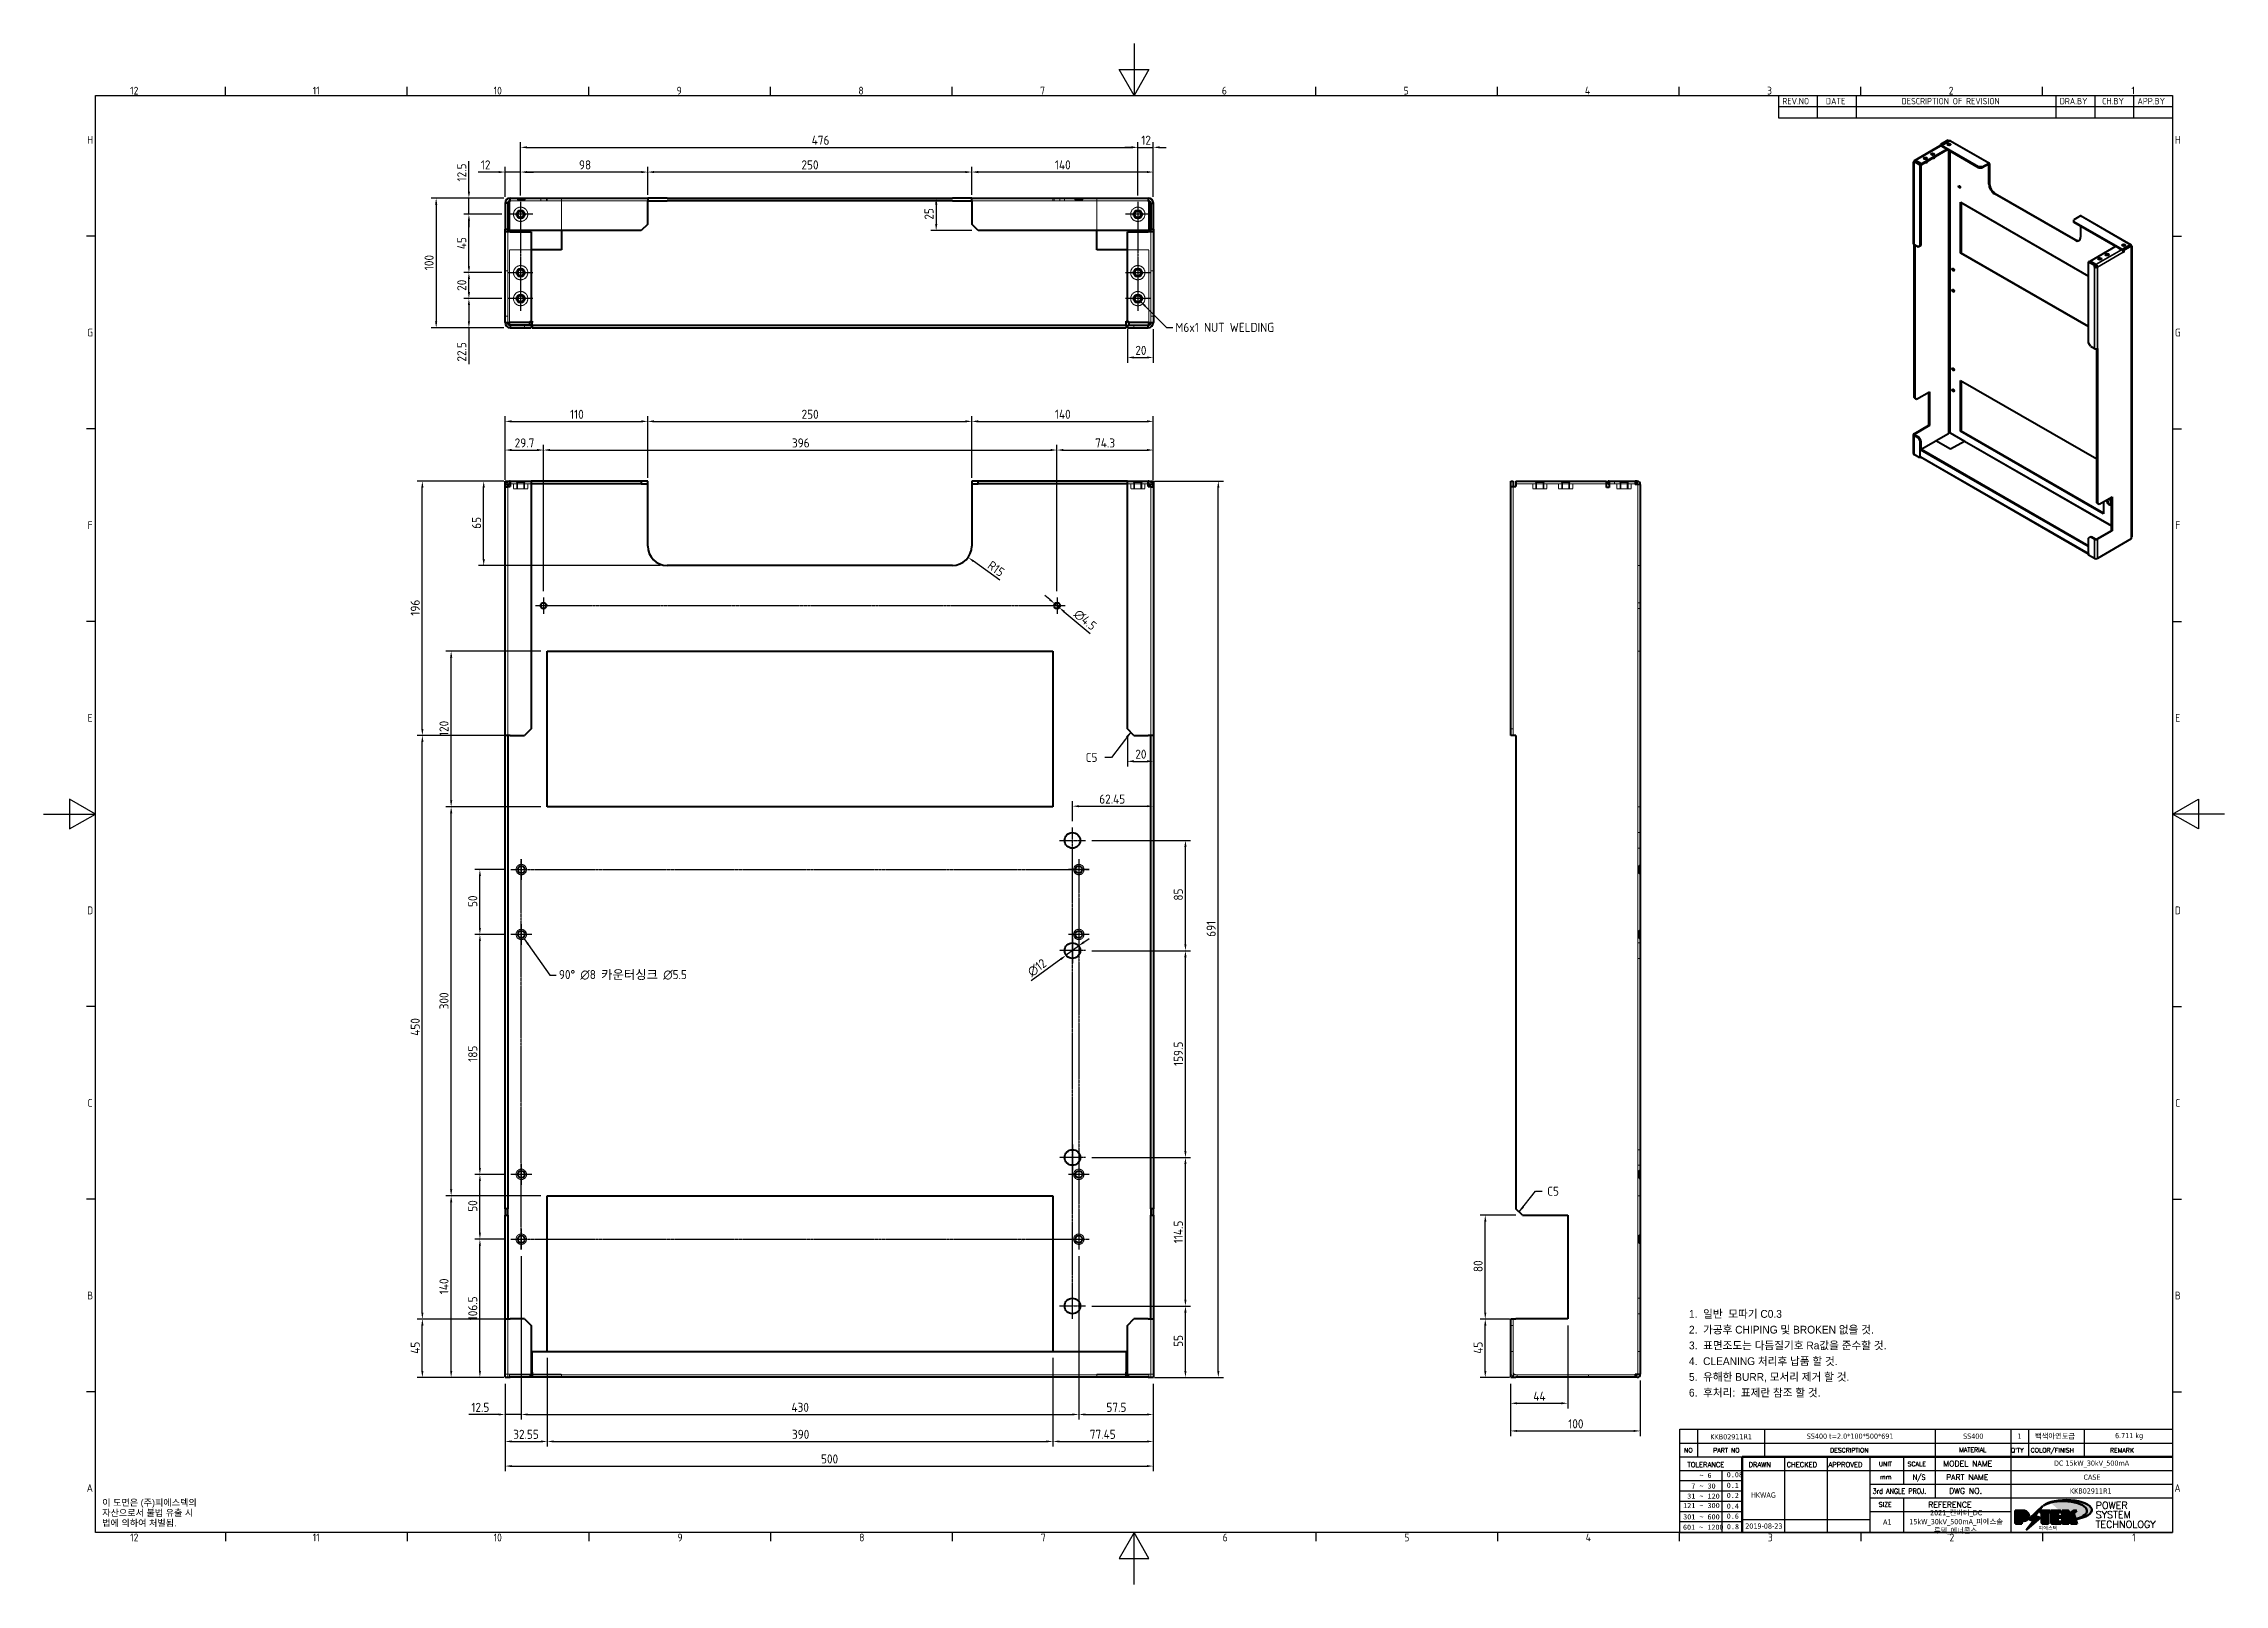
# Model space of a CAD drawing. Header units: millimetres. Extents: x 0 to 1682, y 0 to 1188.
import ezdxf
from ezdxf.enums import TextEntityAlignment as Align

# ---------------------------------------------------------------- set-up
doc = ezdxf.new("R2010")
doc.units = ezdxf.units.MM
doc.header["$LTSCALE"] = 2
doc.linetypes.add('CHAIN', pattern=[0.7087, 0.4724, -0.0591, 0.1181, -0.0591])
doc.linetypes.add('DASHED', pattern=[0.2067, 0.1654, -0.0413])
doc.layers.get('0').update_dxf_attribs({"color": 3, "lineweight": 25, "true_color": 0x00ff00})
for name, color, linetype, lineweight, true_color in [('가려진 것(ISO)', 2, 'DASHED', 18, 0xffff00), ('가시적인 것(ISO)', 3, 'Continuous', 40, 0x00ff00), ('가시적인 좁은 것(ISO)', 3, 'Continuous', 35, 0x00ff00), ('기호(ISO)', 5, 'Continuous', 25, 0x0000ff), ('제목(ISO)', 5, 'Continuous', 50, 0x0000ff), ('중심 표식(ISO)', 1, 'Continuous', 25, 0xff0000), ('중심선(ISO)', 1, 'Continuous', 25, 0xff0000), ('치수(ISO)', 2, 'Continuous', 25, 0xffff00)]:
    doc.layers.add(name, color=color, linetype=linetype, lineweight=lineweight, true_color=true_color)
doc.layers.add('경계(ISO)', color=7, linetype='Continuous', lineweight=25)
doc.layers.add('해치(ISO)', color=7, linetype='Continuous', lineweight=18)
doc.styles.add('HAN_291', font='')
doc.styles.add('HAN_370', font='', dxfattribs={"width": 2})
doc.styles.add('ISO Proportional', font='arial.ttf')
doc.styles.add('ISO ProportionalPSTEK', font='isocp.shx')
doc.styles.add('RC_284', font='ROMANC.shx')
doc.styles.add('RC_287', font='ROMANC.shx')
doc.styles.add('RC_292', font='ROMANC.shx')
doc.styles.add('ROMANT_294', font='romant.shx')
doc.styles.add('문자 텍스트_PSTEK_POSCO', font='isocp.shx')
doc.styles.add('치수 텍스트_PSTEK_POSCO', font='isocp.shx')
doc.styles.add('텍스트 스타일198', font='tahoma.ttf')
doc.styles.add('텍스트 스타일333', font='ROMANC.shx', dxfattribs={"width": 0.8})
doc.styles.get('HAN_291').set_extended_font_data('GulimChe')
doc.styles.get('HAN_370').set_extended_font_data('GulimChe')
doc.dimstyles.new('치수_PSTEK_POSCO', dxfattribs={"dimscale": 2, "dimtxt": 3.5, "dimasz": 2.5, "dimexe": 2, "dimexo": 2.5, "dimgap": 1, "dimtad": 1, "dimrnd": 1e-08, "dimdsep": 46, "dimtxsty": '치수 텍스트_PSTEK_POSCO', "dimcen": 0.09, "dimdle": 10, "dimclrd": 7, "dimclre": 7, "dimclrt": 2, "dimadec": 1, "dimazin": 2, "dimtfac": 1, "dimtmove": 0, "dimatfit": 3, "dimfxl": 1, "dimtolj": 1, "dimlwd": -1, "dimlwe": -1, "dimarcsym": 0})
doc.dimstyles.new('치수_PSTEK_POSCO$7', dxfattribs={"dimscale": 2, "dimtxt": 3.5, "dimasz": 2.5, "dimexe": 2, "dimexo": 2.5, "dimgap": 1, "dimtad": 1, "dimrnd": 1e-08, "dimdsep": 46, "dimtxsty": '치수 텍스트_PSTEK_POSCO', "dimcen": 0.09, "dimdle": 10, "dimclrd": 7, "dimclre": 7, "dimclrt": 2, "dimadec": 1, "dimazin": 2, "dimtfac": 1, "dimtmove": 0, "dimatfit": 3, "dimfxl": 1, "dimtolj": 1, "dimlwd": -1, "dimlwe": -1, "dimarcsym": 0})

msp = doc.modelspace()

# ---------------------------------------------------------------- texts
at = {"layer": '기호(ISO)', "color": 2, "true_color": 0xffff00, "attachment_point": 4}
for s, insert, char_height, width, line_spacing_factor, style in [('{M6x1 NUT WELDING}', (872.9482, 969.1991), 7, 88.00844, 0.6125, '치수 텍스트_PSTEK_POSCO'), ('{90° \\fAIGDT|b0|i0;\\H7.0000;n\\fisocp|b0|i0;\\H7.0000;8 카운터싱크 \\fAIGDT|b0|i0;\\H7.0000;n\\fisocp|b0|i0;\\H7.0000;5.5}', (397.4391, 469.8257), 6.9999999, 114.421595, 0.6125, '치수 텍스트_PSTEK_POSCO'), ('{\\fArial|b0|i0;\\H5.0000;이 도면은 (주)피에스텍의\\P자산으로서 불법 유출 시 \\P법에 의하여 처벌됨.}', (45.1811, 54.9246), 5, 78.612207, 0.944221, '문자 텍스트_PSTEK_POSCO')]:
    msp.add_mtext(s, dxfattribs=dict(at, insert=insert, char_height=char_height, width=width, line_spacing_factor=line_spacing_factor, style=style))
at = {"layer": '기호(ISO)', "color": 2, "true_color": 0xffff00, "char_height": 7, "attachment_point": 4, "style": '치수 텍스트_PSTEK_POSCO'}
for insert in [(803.7096, 637.6371), (1159.693, 303.1769)]:
    msp.add_mtext('{C5}', dxfattribs=dict(at, insert=insert))

# ---------------------------------------------------------------- blocks, each defined once
blk = doc.blocks.new('경계 Default Border')
at = {"layer": '경계(ISO)'}
for p, q in [((70.08, 574), (70.08, 577.4)), ((140.17, 574), (140.17, 577.4)), ((210.25, 574), (210.25, 577.4)), ((280.33, 574), (280.33, 577.4)), ((350.42, 574), (350.42, 577.4)), ((490.58, 574), (490.58, 577.4)), ((560.67, 574), (560.67, 577.4)), ((630.75, 574), (630.75, 577.4)), ((700.83, 574), (700.83, 577.4)), ((770.92, 574), (770.92, 577.4)), ((20, 519.75), (16.6, 519.75)), ((821, 519.75), (824.4, 519.75)), ((20, 445.5), (16.6, 445.5)), ((821, 445.5), (824.4, 445.5)), ((20, 371.25), (16.6, 371.25)), ((821, 371.25), (824.4, 371.25)), ((20, 222.75), (16.6, 222.75)), ((821, 222.75), (824.4, 222.75)), ((20, 148.5), (16.6, 148.5)), ((821, 148.5), (824.4, 148.5)), ((20, 74.25), (16.6, 74.25)), ((821, 74.25), (824.4, 74.25)), ((70.08, 20), (70.08, 16.6)), ((140.17, 20), (140.17, 16.6)), ((210.25, 20), (210.25, 16.6)), ((280.33, 20), (280.33, 16.6)), ((350.42, 20), (350.42, 16.6)), ((490.58, 20), (490.58, 16.6)), ((560.67, 20), (560.67, 16.6)), ((630.75, 20), (630.75, 16.6)), ((700.83, 20), (700.83, 16.6)), ((770.92, 20), (770.92, 16.6))]:
    blk.add_line(p, q, dxfattribs=at)
at = {"layer": '경계(ISO)', "flags": 128}
for points in [[(420.5, 594), (420.5, 574), (414.73, 584), (426.27, 584), (420.5, 574)], [(20, 20), (20, 574), (821, 574), (821, 20), (20, 20)], [(0, 297), (20, 297), (10, 302.77), (10, 291.23), (20, 297)], [(841, 297), (821, 297), (831, 302.77), (831, 291.23), (821, 297)], [(420.5, 0), (420.5, 20), (414.73, 10), (426.27, 10), (420.5, 20)]]:
    blk.add_lwpolyline(points, dxfattribs=at)
at = {"layer": '경계(ISO)', "color": 2, "true_color": 0xffff00, "char_height": 3, "attachment_point": 7, "style": '문자 텍스트_PSTEK_POSCO'}
for s, insert in [('12', (33.36, 574.37)), ('11', (103.78, 574.4)), ('10', (173.53, 574.37)), ('9', (244.12, 574.37)), ('8', (314.21, 574.37)), ('7', (384.29, 574.39)), ('6', (454.37, 574.37)), ('5', (524.46, 574.37)), ('4', (594.37, 574.4)), ('3', (664.62, 574.37)), ('2', (734.71, 574.37)), ('1', (805.13, 574.4)), ('H', (16.77, 555.37)), ('H', (821.88, 555.37)), ('G', (16.77, 481.1)), ('G', (821.88, 481.1)), ('F', (16.93, 406.87)), ('F', (822.04, 406.87)), ('E', (16.93, 332.6)), ('E', (822.04, 332.6)), ('D', (16.77, 258.35)), ('D', (821.88, 258.35)), ('C', (16.93, 184.1)), ('C', (822.04, 184.1)), ('B', (16.77, 109.85)), ('B', (821.88, 109.85)), ('A', (16.6, 35.62)), ('A', (821.71, 35.62)), ('12', (33.36, 16.57)), ('11', (103.78, 16.6)), ('10', (173.53, 16.57)), ('9', (244.44, 16.57)), ('8', (314.52, 16.57)), ('7', (384.6, 16.59)), ('6', (454.69, 16.57)), ('5', (524.77, 16.57)), ('4', (594.68, 16.6)), ('3', (664.96, 16.57)), ('2', (735, 16.57)), ('1', (805.44, 16.6))]:
    blk.add_mtext(s, dxfattribs=dict(at, insert=insert))
blk = doc.blocks.new('제목 블록 PSTEK')
at = {"true_color": 0xff0000}
h = blk.add_hatch(color=1, dxfattribs=at)
edge = h.paths.add_edge_path(flags=0)
edge.add_line((314.22, 19.61), (314.22, 17))
edge.add_line((314.22, 17), (314.35, 17))
edge.add_arc((314.35, 17.65), 0.651, 270, 360)
edge.add_line((315, 17.65), (315, 18.96))
edge.add_arc((314.35, 18.96), 0.651, 0, 90)
edge.add_line((314.35, 19.61), (314.22, 19.61))
edge = h.paths.add_edge_path()
edge.add_arc((314.98, 18.29), 1.97, 270, 450)
edge.add_line((314.98, 20.26), (311.77, 20.26))
edge.add_line((311.77, 20.26), (311.77, 15.34))
edge.add_line((311.77, 15.34), (314.22, 15.34))
edge.add_line((314.22, 15.34), (314.22, 16.32))
edge.add_line((314.22, 16.32), (314.98, 16.32))
at = {"true_color": 0x848484}
h = blk.add_hatch(color=252, dxfattribs=at)
edge = h.paths.add_edge_path()
edge.add_arc((314.98, 18.29), 1.97, 270, 406.82787)
edge.add_arc((315.16, 18.14), 1.97, -90, 53.56098, ccw=False)
edge.add_line((315.16, 16.17), (314.4, 16.17))
edge.add_line((314.4, 16.17), (314.4, 15.19))
edge.add_line((314.4, 15.19), (311.94, 15.19))
edge.add_line((311.94, 15.19), (311.94, 15.34))
edge.add_line((311.94, 15.34), (314.22, 15.34))
edge.add_line((314.22, 15.34), (314.22, 16.32))
edge.add_line((314.22, 16.32), (314.98, 16.32))
h = blk.add_hatch(color=252, dxfattribs=at)
edge = h.paths.add_edge_path()
edge.add_line((314.4, 19.46), (314.53, 19.46))
edge.add_arc((314.53, 18.81), 0.651, 60.41893, 90, ccw=False)
edge.add_arc((314.35, 18.96), 0.651, 39.96992, 90)
edge.add_line((314.35, 19.61), (314.22, 19.61))
edge.add_line((314.22, 19.61), (314.22, 17))
edge.add_line((314.22, 17), (314.35, 17))
edge.add_arc((314.35, 17.65), 0.651, 270, 274.69308)
edge.add_line((314.4, 17), (314.4, 19.46))
for points in [[(317.22, 17.06), (322.03, 21.63), (322.28, 21.94), (317.05, 16.98), (318.75, 16.19), (316, 12.72), (316.34, 13), (318.92, 16.27)], [(321.98, 19.61), (321.4, 19.61), (321.4, 19.46), (321.98, 19.46)], [(324.66, 19.46), (325.42, 19.46), (325.42, 20.11), (325.24, 20.11), (325.24, 19.61), (324.48, 19.61), (324.48, 15.34), (322.16, 15.34), (322.16, 15.19), (324.66, 15.19)], [(328.29, 19.46), (329.41, 19.46), (329.41, 20.11), (329.23, 20.11), (329.23, 19.61), (328.11, 19.61), (328.11, 18.26), (328.29, 18.26)], [(328.29, 17.42), (329.41, 17.42), (329.41, 18.11), (329.23, 18.11), (329.23, 17.56), (328.11, 17.56), (328.11, 15.99), (328.29, 15.99)], [(332.51, 16.93), (332.33, 17.43), (332.33, 15.34), (330.04, 15.34), (330.04, 15.19), (332.51, 15.19)], [(332.51, 20.11), (332.33, 20.11), (332.33, 19), (332.51, 19.11)], [(335.62, 20.11), (335.25, 20.11), (334.25, 19.31), (335.49, 15.34), (333.2, 15.34), (333.25, 15.19), (335.66, 15.19), (334.43, 19.16)], [(329.54, 15.85), (329.36, 15.85), (329.36, 15.34), (325.83, 15.34), (325.83, 15.19), (329.54, 15.19)]]:
    blk.add_hatch(color=252, dxfattribs=at).paths.add_polyline_path(points)
at = {"true_color": 0x0000ff}
blk.add_hatch(color=5, dxfattribs=at).paths.add_polyline_path([(321.62, 17.42), (319.53, 18.25), (322.45, 22.02), (317.22, 17.06), (318.92, 16.27), (316.17, 12.8)])
at = {"true_color": 0xff0000}
for points in [[(324.48, 19.61), (325.24, 19.61), (325.24, 20.26), (321.23, 20.26), (321.23, 19.61), (321.98, 19.61), (321.98, 15.34), (324.48, 15.34)], [(329.23, 20.26), (325.66, 20.26), (325.66, 15.34), (329.36, 15.34), (329.36, 15.99), (328.11, 15.99), (328.11, 17.56), (329.23, 17.56), (329.23, 18.26), (328.11, 18.26), (328.11, 19.61), (329.23, 19.61)], [(332.33, 20.26), (329.86, 20.26), (329.86, 15.34), (332.33, 15.34), (332.33, 17.43), (333.07, 15.34), (335.49, 15.34), (334.25, 19.31), (335.44, 20.26), (334.31, 20.26), (332.33, 19)]]:
    blk.add_hatch(color=1, dxfattribs=at).paths.add_polyline_path(points)
at = {"layer": '해치(ISO)', "true_color": 0x27d1fc}
h = blk.add_hatch(color=140, dxfattribs=at)
edge = h.paths.add_edge_path()
edge.add_ellipse((330.37, 20.16), major_axis=(9.1, 0), ratio=0.40699, start_angle=301.30985, end_angle=507.74369)
edge.add_ellipse((331.53, 20.46), major_axis=(-9.82, 0), ratio=0.39426, start_angle=111.51207, end_angle=334.47025, ccw=False)
edge.add_line((335.14, 16.86), (335.1, 16.99))
at = {"color": 180, "true_color": 0x3f00ff}
for p, q in [((182.48, 11.79), (182.48, 51.57)), ((182.48, 51.57), (372.48, 51.57)), ((189.27, 51.57), (189.27, 41.01)), ((215.22, 41.01), (215.22, 51.57)), ((280.88, 51.57), (280.88, 41.01)), ((310.09, 51.57), (310.09, 41.01)), ((316.9, 51.57), (316.9, 41.01)), ((338.46, 51.57), (338.46, 41.01)), ((372.48, 51.57), (372.48, 11.79)), ((182.48, 46.29), (372.48, 46.29)), ((182.48, 41.01), (206.45, 41.01)), ((182.48, 35.73), (206.45, 35.73)), ((198.86, 12.03), (198.86, 35.73)), ((206.45, 35.73), (372.48, 35.73)), ((222.94, 11.79), (222.94, 41.01)), ((239.43, 11.79), (239.43, 41.01)), ((255.92, 11.79), (255.92, 41.01)), ((268.69, 41.01), (268.69, 30.45)), ((280.88, 41.01), (280.88, 25.17)), ((310.09, 41.01), (310.09, 11.79)), ((182.48, 31.78), (206.45, 31.78)), ((182.48, 27.83), (206.45, 27.83)), ((255.92, 30.45), (372.48, 30.45)), ((182.48, 23.88), (206.45, 23.88)), ((182.48, 19.93), (206.45, 19.93)), ((255.92, 25.17), (372.48, 25.17)), ((255.92, 19.89), (310.09, 19.89)), ((268.69, 25.17), (268.69, 11.79)), ((182.48, 15.98), (206.45, 15.98)), ((182.48, 11.79), (372.48, 11.79)), ((206.45, 16.74), (255.92, 16.74))]:
    blk.add_line(p, q, dxfattribs=at)
at = {"color": 7, "lineweight": 50}
for p, q in [((206.45, 11.79), (206.45, 41.01)), ((206.45, 41.01), (372.48, 41.01))]:
    blk.add_line(p, q, dxfattribs=at)
at = {"color": 7}
for p, q in [((314.98, 20.26), (311.77, 20.26)), ((311.77, 20.26), (311.77, 15.34)), ((314.98, 20.26), (311.77, 20.26)), ((311.77, 20.26), (311.77, 15.34)), ((314.22, 17), (314.22, 19.61)), ((314.22, 19.61), (314.35, 19.61)), ((314.35, 19.61), (314.22, 19.61)), ((314.22, 19.61), (314.22, 17)), ((314.22, 17), (314.22, 19.61)), ((314.22, 19.61), (314.35, 19.61)), ((314.35, 17), (314.22, 17)), ((314.22, 17), (314.35, 17)), ((314.35, 17), (314.22, 17)), ((314.4, 19.46), (314.53, 19.46)), ((314.4, 17), (314.4, 19.46)), ((315, 18.96), (315, 17.65)), ((315, 18.96), (315, 17.65)), ((316.17, 12.8), (321.62, 17.42)), ((322.28, 21.94), (317.05, 16.98)), ((317.05, 16.98), (318.75, 16.19)), ((322.45, 22.02), (317.22, 17.06)), ((317.22, 17.06), (322.03, 21.63)), ((318.92, 16.27), (317.22, 17.06)), ((317.22, 17.06), (318.92, 16.27)), ((319.53, 18.25), (322.45, 22.02)), ((321.62, 17.42), (319.53, 18.25)), ((325.24, 20.26), (321.23, 20.26)), ((321.23, 20.26), (321.23, 19.61)), ((325.24, 20.26), (321.23, 20.26)), ((321.23, 20.26), (321.23, 19.61)), ((321.23, 19.61), (321.98, 19.61)), ((321.23, 19.61), (321.98, 19.61)), ((321.4, 19.61), (321.4, 19.46)), ((321.98, 19.61), (321.4, 19.61)), ((321.4, 19.46), (321.98, 19.46)), ((321.98, 19.61), (321.98, 15.34)), ((321.98, 19.46), (321.98, 19.61)), ((321.98, 19.61), (321.98, 15.34)), ((322.03, 21.63), (322.28, 21.94)), ((324.48, 19.61), (325.24, 19.61)), ((324.48, 15.34), (324.48, 19.61)), ((325.24, 19.61), (324.48, 19.61)), ((324.48, 19.61), (324.48, 15.34)), ((324.48, 19.61), (325.24, 19.61)), ((324.48, 15.34), (324.48, 19.61)), ((324.66, 19.46), (325.42, 19.46)), ((324.66, 15.19), (324.66, 19.46)), ((325.24, 19.61), (325.24, 20.26)), ((325.24, 19.61), (325.24, 20.26)), ((325.42, 20.11), (325.24, 20.11)), ((325.24, 20.11), (325.24, 19.61)), ((325.42, 19.46), (325.42, 20.11)), ((329.23, 20.26), (325.66, 20.26)), ((325.66, 20.26), (325.66, 15.34)), ((325.66, 20.26), (325.66, 15.34)), ((329.23, 20.26), (325.66, 20.26)), ((328.11, 18.26), (328.11, 19.61)), ((328.11, 19.61), (329.23, 19.61)), ((329.23, 19.61), (328.11, 19.61)), ((328.11, 19.61), (328.11, 18.26)), ((328.11, 18.26), (328.11, 19.61)), ((328.11, 19.61), (329.23, 19.61)), ((329.23, 18.26), (328.11, 18.26)), ((328.11, 18.26), (328.29, 18.26)), ((329.23, 18.26), (328.11, 18.26)), ((328.11, 17.56), (329.23, 17.56)), ((328.11, 15.99), (328.11, 17.56)), ((329.23, 17.56), (328.11, 17.56)), ((328.11, 17.56), (328.11, 15.99)), ((328.11, 17.56), (329.23, 17.56)), ((328.11, 15.99), (328.11, 17.56)), ((328.29, 18.26), (328.29, 19.46)), ((328.29, 19.46), (329.41, 19.46)), ((328.29, 15.99), (328.29, 17.42)), ((328.29, 17.42), (329.41, 17.42)), ((329.23, 19.61), (329.23, 20.26)), ((329.23, 19.61), (329.23, 20.26)), ((329.41, 20.11), (329.23, 20.11)), ((329.23, 20.11), (329.23, 19.61)), ((329.23, 17.56), (329.23, 18.26)), ((329.23, 17.56), (329.23, 18.26)), ((329.41, 18.11), (329.23, 18.11)), ((329.23, 18.11), (329.23, 17.56)), ((329.41, 19.46), (329.41, 20.11)), ((329.41, 17.42), (329.41, 18.11)), ((332.33, 20.26), (329.86, 20.26)), ((329.86, 20.26), (329.86, 15.34)), ((329.86, 20.26), (329.86, 15.34)), ((332.33, 20.26), (329.86, 20.26)), ((334.31, 20.26), (332.33, 19)), ((332.33, 19), (332.33, 20.26)), ((334.31, 20.26), (332.33, 19)), ((332.33, 19), (332.33, 20.26)), ((332.51, 20.11), (332.33, 20.11)), ((332.33, 20.11), (332.33, 19)), ((332.33, 19), (332.51, 19.11)), ((332.33, 17.43), (333.07, 15.34)), ((332.33, 15.34), (332.33, 17.43)), ((332.51, 16.93), (332.33, 17.43)), ((332.33, 17.43), (332.33, 15.34)), ((332.33, 17.43), (333.07, 15.34)), ((332.33, 15.34), (332.33, 17.43)), ((332.51, 19.11), (332.51, 20.11)), ((332.51, 15.19), (332.51, 16.93)), ((334.25, 19.31), (335.44, 20.26)), ((334.25, 19.31), (335.44, 20.26)), ((335.25, 20.11), (334.25, 19.31)), ((335.49, 15.34), (334.25, 19.31)), ((334.25, 19.31), (335.49, 15.34)), ((335.49, 15.34), (334.25, 19.31)), ((335.44, 20.26), (334.31, 20.26)), ((335.44, 20.26), (334.31, 20.26)), ((334.43, 19.16), (335.62, 20.11)), ((335.66, 15.19), (334.43, 19.16)), ((335.62, 20.11), (335.25, 20.11)), ((345.04, 17.5), (344.99, 17.69)), ((311.77, 15.34), (314.22, 15.34)), ((311.77, 15.34), (314.22, 15.34)), ((314.22, 15.34), (311.94, 15.34)), ((311.94, 15.34), (311.94, 15.19)), ((311.94, 15.19), (314.4, 15.19)), ((314.22, 16.32), (314.98, 16.32)), ((314.22, 15.34), (314.22, 16.32)), ((314.98, 16.32), (314.22, 16.32)), ((314.22, 16.32), (314.22, 15.34)), ((314.22, 16.32), (314.98, 16.32)), ((314.22, 15.34), (314.22, 16.32)), ((314.4, 16.17), (315.16, 16.17)), ((314.4, 15.19), (314.4, 16.17)), ((318.75, 16.19), (316, 12.72)), ((316, 12.72), (316.34, 13)), ((318.92, 16.27), (316.17, 12.8)), ((316.34, 13), (318.92, 16.27)), ((321.98, 15.34), (324.48, 15.34)), ((321.98, 15.34), (324.48, 15.34)), ((324.48, 15.34), (322.16, 15.34)), ((322.16, 15.34), (322.16, 15.19)), ((322.16, 15.19), (324.66, 15.19)), ((325.66, 15.34), (329.36, 15.34)), ((325.66, 15.34), (329.36, 15.34)), ((329.36, 15.34), (325.83, 15.34)), ((325.83, 15.34), (325.83, 15.19)), ((325.83, 15.19), (329.54, 15.19)), ((329.36, 15.99), (328.11, 15.99)), ((328.11, 15.99), (328.29, 15.99)), ((329.36, 15.99), (328.11, 15.99)), ((329.36, 15.34), (329.36, 15.99)), ((329.36, 15.34), (329.36, 15.99)), ((329.54, 15.85), (329.36, 15.85)), ((329.36, 15.85), (329.36, 15.34)), ((329.54, 15.19), (329.54, 15.85)), ((329.86, 15.34), (332.33, 15.34)), ((329.86, 15.34), (332.33, 15.34)), ((332.33, 15.34), (330.04, 15.34)), ((330.04, 15.34), (330.04, 15.19)), ((330.04, 15.19), (332.51, 15.19)), ((333.07, 15.34), (335.49, 15.34)), ((333.07, 15.34), (335.49, 15.34)), ((335.49, 15.34), (333.2, 15.34)), ((333.2, 15.34), (333.25, 15.19)), ((333.25, 15.19), (335.66, 15.19))]:
    blk.add_line(p, q, dxfattribs=at)
at = {"color": 1, "true_color": 0xff0000}
for p, q in [((314.98, 20.26), (311.77, 20.26)), ((311.77, 20.26), (311.77, 15.34)), ((314.22, 17), (314.22, 19.61)), ((314.22, 19.61), (314.35, 19.61)), ((314.35, 17), (314.22, 17)), ((315, 18.96), (315, 17.65)), ((325.24, 20.26), (321.23, 20.26)), ((321.23, 20.26), (321.23, 19.61)), ((321.23, 19.61), (321.98, 19.61)), ((321.98, 19.61), (321.98, 15.34)), ((324.48, 19.61), (325.24, 19.61)), ((324.48, 15.34), (324.48, 19.61)), ((325.24, 19.61), (325.24, 20.26)), ((329.23, 20.26), (325.66, 20.26)), ((325.66, 20.26), (325.66, 15.34)), ((328.11, 18.26), (328.11, 19.61)), ((328.11, 19.61), (329.23, 19.61)), ((329.23, 18.26), (328.11, 18.26)), ((328.11, 17.56), (329.23, 17.56)), ((328.11, 15.99), (328.11, 17.56)), ((329.23, 19.61), (329.23, 20.26)), ((329.23, 17.56), (329.23, 18.26)), ((332.33, 20.26), (329.86, 20.26)), ((329.86, 20.26), (329.86, 15.34)), ((334.31, 20.26), (332.33, 19)), ((332.33, 19), (332.33, 20.26)), ((332.33, 17.43), (333.07, 15.34)), ((332.33, 15.34), (332.33, 17.43)), ((334.25, 19.31), (335.44, 20.26)), ((335.49, 15.34), (334.25, 19.31)), ((335.44, 20.26), (334.31, 20.26)), ((311.77, 15.34), (314.22, 15.34)), ((314.22, 16.32), (314.98, 16.32)), ((314.22, 15.34), (314.22, 16.32)), ((321.98, 15.34), (324.48, 15.34)), ((325.66, 15.34), (329.36, 15.34)), ((329.36, 15.99), (328.11, 15.99)), ((329.36, 15.34), (329.36, 15.99)), ((329.86, 15.34), (332.33, 15.34)), ((333.07, 15.34), (335.49, 15.34))]:
    blk.add_line(p, q, dxfattribs=at)
at = {"color": 5, "true_color": 0x0000ff}
for p, q in [((316.17, 12.8), (321.62, 17.42)), ((322.45, 22.02), (317.22, 17.06)), ((317.22, 17.06), (318.92, 16.27)), ((319.53, 18.25), (322.45, 22.02)), ((321.62, 17.42), (319.53, 18.25)), ((318.92, 16.27), (316.17, 12.8))]:
    blk.add_line(p, q, dxfattribs=at)
at = {"color": 7}
for centre, radius, start, end in [((314.35, 18.96), 0.651, 0, 90), ((314.35, 18.96), 0.651, 39.96992, 90), ((314.35, 18.96), 0.651, 0, 90), ((314.35, 17.65), 0.651, 270, 0), ((314.35, 17.65), 0.651, 270, 0), ((314.35, 17.65), 0.651, 270, 274.69308), ((314.53, 18.81), 0.651, 60.41893, 90), ((314.98, 18.29), 1.97, 270, 90), ((314.98, 18.29), 1.97, 270, 90), ((314.98, 18.29), 1.97, 270, 46.82787), ((315.16, 18.14), 1.97, 270, 53.56098)]:
    blk.add_arc(centre, radius, start, end, dxfattribs=at)
at = {"color": 1, "true_color": 0xff0000}
for centre, radius, start, end in [((314.35, 18.96), 0.651, 0, 90), ((314.35, 17.65), 0.651, 270, 0), ((314.98, 18.29), 1.97, 270, 90)]:
    blk.add_arc(centre, radius, start, end, dxfattribs=at)
at = {"layer": '제목(ISO)', "lineweight": 18}
blk.add_line((182.48, 35.73), (182.48, 11.79), dxfattribs=at)
at = {"layer": '제목(ISO)'}
for p, q in [((314.98, 20.26), (311.77, 20.26)), ((311.77, 20.26), (311.77, 15.34)), ((314.22, 17), (314.22, 19.61)), ((314.22, 19.61), (314.35, 19.61)), ((314.35, 19.61), (314.22, 19.61)), ((314.22, 19.61), (314.22, 17)), ((314.35, 17), (314.22, 17)), ((314.22, 17), (314.35, 17)), ((314.4, 19.46), (314.53, 19.46)), ((314.4, 17), (314.4, 19.46)), ((315, 18.96), (315, 17.65)), ((316.17, 12.8), (321.62, 17.42)), ((322.28, 21.94), (317.05, 16.98)), ((317.05, 16.98), (318.75, 16.19)), ((322.45, 22.02), (317.22, 17.06)), ((317.22, 17.06), (322.03, 21.63)), ((317.22, 17.06), (318.92, 16.27)), ((318.92, 16.27), (317.22, 17.06)), ((319.53, 18.25), (322.45, 22.02)), ((321.62, 17.42), (319.53, 18.25)), ((325.24, 20.26), (321.23, 20.26)), ((321.23, 20.26), (321.23, 19.61)), ((321.23, 19.61), (321.98, 19.61)), ((321.98, 19.61), (321.4, 19.61)), ((321.4, 19.61), (321.4, 19.46)), ((321.4, 19.46), (321.98, 19.46)), ((321.98, 19.61), (321.98, 15.34)), ((321.98, 19.46), (321.98, 19.61)), ((322.03, 21.63), (322.28, 21.94)), ((324.48, 19.61), (325.24, 19.61)), ((324.48, 15.34), (324.48, 19.61)), ((325.24, 19.61), (324.48, 19.61)), ((324.48, 19.61), (324.48, 15.34)), ((324.66, 19.46), (325.42, 19.46)), ((324.66, 15.19), (324.66, 19.46)), ((325.24, 19.61), (325.24, 20.26)), ((325.42, 20.11), (325.24, 20.11)), ((325.24, 20.11), (325.24, 19.61)), ((325.42, 19.46), (325.42, 20.11)), ((329.23, 20.26), (325.66, 20.26)), ((325.66, 20.26), (325.66, 15.34)), ((328.11, 18.26), (328.11, 19.61)), ((328.11, 19.61), (329.23, 19.61)), ((329.23, 19.61), (328.11, 19.61)), ((328.11, 19.61), (328.11, 18.26)), ((329.23, 18.26), (328.11, 18.26)), ((328.11, 18.26), (328.29, 18.26)), ((328.11, 15.99), (328.11, 17.56)), ((328.11, 17.56), (329.23, 17.56)), ((329.23, 17.56), (328.11, 17.56)), ((328.11, 17.56), (328.11, 15.99)), ((328.29, 19.46), (329.41, 19.46)), ((328.29, 18.26), (328.29, 19.46)), ((328.29, 17.42), (329.41, 17.42)), ((328.29, 15.99), (328.29, 17.42)), ((329.23, 19.61), (329.23, 20.26)), ((329.41, 20.11), (329.23, 20.11)), ((329.23, 20.11), (329.23, 19.61)), ((329.23, 17.56), (329.23, 18.26)), ((329.41, 18.11), (329.23, 18.11)), ((329.23, 18.11), (329.23, 17.56)), ((329.41, 19.46), (329.41, 20.11)), ((329.41, 17.42), (329.41, 18.11)), ((332.33, 20.26), (329.86, 20.26)), ((329.86, 20.26), (329.86, 15.34)), ((334.31, 20.26), (332.33, 19)), ((332.33, 19), (332.33, 20.26)), ((332.51, 20.11), (332.33, 20.11)), ((332.33, 20.11), (332.33, 19)), ((332.33, 19), (332.51, 19.11)), ((332.33, 15.34), (332.33, 17.43)), ((332.33, 17.43), (333.07, 15.34)), ((332.51, 16.93), (332.33, 17.43)), ((332.33, 17.43), (332.33, 15.34)), ((332.51, 19.11), (332.51, 20.11)), ((332.51, 15.19), (332.51, 16.93)), ((334.25, 19.31), (335.44, 20.26)), ((335.25, 20.11), (334.25, 19.31)), ((335.49, 15.34), (334.25, 19.31)), ((334.25, 19.31), (335.49, 15.34)), ((335.44, 20.26), (334.31, 20.26)), ((334.43, 19.16), (335.62, 20.11)), ((335.66, 15.19), (334.43, 19.16)), ((335.62, 20.11), (335.25, 20.11)), ((311.77, 15.34), (314.22, 15.34)), ((314.22, 15.34), (311.94, 15.34)), ((311.94, 15.34), (311.94, 15.19)), ((311.94, 15.19), (314.4, 15.19)), ((314.22, 15.34), (314.22, 16.32)), ((314.22, 16.32), (314.98, 16.32)), ((314.98, 16.32), (314.22, 16.32)), ((314.22, 16.32), (314.22, 15.34)), ((314.4, 15.19), (314.4, 16.17)), ((314.4, 16.17), (315.16, 16.17)), ((318.75, 16.19), (316, 12.72)), ((316, 12.72), (316.34, 13)), ((318.92, 16.27), (316.17, 12.8)), ((316.34, 13), (318.92, 16.27)), ((321.98, 15.34), (324.48, 15.34)), ((324.48, 15.34), (322.16, 15.34)), ((322.16, 15.34), (322.16, 15.19)), ((322.16, 15.19), (324.66, 15.19)), ((325.66, 15.34), (329.36, 15.34)), ((329.36, 15.34), (325.83, 15.34)), ((325.83, 15.34), (325.83, 15.19)), ((325.83, 15.19), (329.54, 15.19)), ((329.36, 15.99), (328.11, 15.99)), ((328.11, 15.99), (328.29, 15.99)), ((329.36, 15.34), (329.36, 15.99)), ((329.54, 15.85), (329.36, 15.85)), ((329.36, 15.85), (329.36, 15.34)), ((329.54, 15.19), (329.54, 15.85)), ((329.86, 15.34), (332.33, 15.34)), ((332.33, 15.34), (330.04, 15.34)), ((330.04, 15.34), (330.04, 15.19)), ((330.04, 15.19), (332.51, 15.19)), ((333.07, 15.34), (335.49, 15.34)), ((335.49, 15.34), (333.2, 15.34)), ((333.2, 15.34), (333.25, 15.19)), ((333.25, 15.19), (335.66, 15.19))]:
    blk.add_line(p, q, dxfattribs=at)
at = {"layer": '제목(ISO)', "color": 4, "true_color": 0x00ffff}
blk.add_line((335.14, 16.86), (335.1, 16.99), dxfattribs=at)
at = {"layer": '제목(ISO)'}
for centre, radius, start, end in [((314.35, 18.96), 0.651, 0, 90), ((314.35, 18.96), 0.651, 39.96992, 90), ((314.35, 17.65), 0.651, 270, 0), ((314.35, 17.65), 0.651, 270, 274.69308), ((314.53, 18.81), 0.651, 60.41893, 90), ((314.98, 18.29), 1.97, 46.82787, 90), ((314.98, 18.29), 1.97, 270, 46.82787), ((314.98, 18.29), 1.97, 270, 46.82787), ((315.16, 18.14), 1.97, 270, 53.56098)]:
    blk.add_arc(centre, radius, start, end, dxfattribs=at)
at = {"layer": '제목(ISO)', "color": 4, "true_color": 0x00ffff}
for centre, major_axis, ratio, start_param, end_param in [((331.53, 20.46), (9.82, 0), 0.39426, 5.087845, 8.9792), ((330.37, 20.16), (9.1, 0), 0.40699, 5.258849, 8.861799)]:
    blk.add_ellipse(centre, major_axis=major_axis, ratio=ratio, start_param=start_param, end_param=end_param, dxfattribs=at)
at = {"color": 2, "true_color": 0xffff00}
for s, height, style, p in [('NO', 1.742, 'RC_284', (184.14, 42.62)), ('PART NO', 1.742, 'RC_284', (195.34, 42.62)), ('DESCRIPTION', 1.7424, 'RC_284', (240.4, 42.62)), ("Q'TY", 1.742, 'RC_284', (310.14, 42.62)), ('COLOR/FINISH', 1.7424, 'RC_284', (317.77, 42.62)), ('REMARK', 1.742, 'RC_284', (348.35, 42.62)), (' TOLERANCE', 1.9, 'RC_287', (184.09, 37.01)), ('    ~ 6', 2, 'HAN_291', (183.77, 32.82)), ('0.08', 2, 'HAN_291', (200.55, 33.1)), ('DRAWN', 1.9, 'RC_287', (208.98, 37.01)), ('CHECKED', 1.9, 'RC_287', (223.69, 37.01)), ('APPROVED', 1.9, 'RC_287', (239.78, 37.01)), ('UNIT', 1.742, 'RC_284', (259.17, 37.34)), ('SCALE', 1.742, 'RC_284', (270.29, 37.34)), ('MODEL NAME', 2.178, 'RC_292', (284.1, 37.25)), ('PART NAME', 2.178, 'RC_292', (285.14, 32.03)), (' 31 ~ 120', 2, 'HAN_291', (183.77, 24.83)), ('  7 ~ 30', 2, 'HAN_291', (183.77, 28.71)), ('0.1', 2, 'HAN_291', (200.55, 28.99)), ('0.2', 2, 'HAN_291', (200.55, 25.11)), ('mm', 1.742, 'RC_284', (259.65, 32.35)), (' DWG NO.', 2.178, 'RC_292', (284.81, 26.75)), ('301 ~ 600', 2, 'HAN_291', (183.77, 16.83)), ('121 ~ 300', 2, 'HAN_291', (183.77, 21.21)), ('0.4', 2, 'HAN_291', (200.55, 21)), ('0.6', 2, 'HAN_291', (200.55, 17.12)), ('SIZE', 1.742, 'RC_284', (259.17, 21.69)), ('REFERENCE', 2.178, 'RC_292', (278.27, 21.43)), ('601 ~ 1200', 2, 'HAN_291', (183.68, 12.85)), ('0.8', 2, 'HAN_291', (200.61, 13.06))]:
    blk.add_text(s, height=height, dxfattribs=dict(at, style=style)).set_placement(p)
at = {"color": 2, "true_color": 0xffff00, "style": 'RC_284'}
blk.add_text('MATERIAL', height=1.742, dxfattribs=at).set_placement((295.48, 43.65), align=Align.MIDDLE_CENTER)
at = {"color": 7, "style": '텍스트 스타일333', "width": 0.8}
blk.add_text('N/S', height=2, dxfattribs=at).set_placement((274.78, 33.09), align=Align.MIDDLE_CENTER)
at = {"color": 2, "true_color": 0xffff00, "style": '텍스트 스타일333', "width": 0.8}
blk.add_text('3rd ANGLE PROJ.', height=2, dxfattribs=at).set_placement((256.84, 26.76))
at = {"color": 7, "style": 'ROMANT_294'}
for s, p in [('POWER', (342.83, 20.97)), ('SYSTEM', (342.83, 17.33)), ('TECHNOLOGY', (342.83, 13.57))]:
    blk.add_text(s, height=2.7, dxfattribs=at).set_placement(p)
at = {"color": 7, "insert": (320.85, 14.21), "char_height": 1.4, "attachment_point": 1, "line_spacing_factor": 0.332, "style": 'HAN_370'}
blk.add_mtext('\\fHY견고딕|b0|i0;\\H1.4000;피에스텍', dxfattribs=at)
at = {"layer": '제목(ISO)', "color": 7, "style": '텍스트 스타일198'}
for tag, p in [('부품_번호_001', (194.24, 47.68)), ('설명_001', (231.42, 47.92)), ('재질_001', (291.7, 47.93)), ("3._Q'TY_001", (312.71, 47.92)), ('4._COLOR_001', (319.44, 47.95)), ('질량\\P3;_001', (350.3, 48.16)), ('1._MODEL_NAME_001', (326.77, 37.52)), ('제목_001', (338.15, 32.12)), ('설계자_001', (209.94, 25.23)), ('부품_번호_001', (332.9, 26.81)), ('시트_크기_001', (260.84, 14.83)), ('프로젝트_002', (270.98, 14.98)), ('프로젝트_001', (278.97, 18.44)), ('작성_날짜_001', (207.69, 13.27)), ('프로젝트_003', (280.45, 11.55))]:
    blk.add_attdef(tag, p, '', height=2, dxfattribs=at)
for tag, p in [('점검자', (231.18, 26.23)), ('엔지니어링_승인자', (247.67, 26.23)), ('점검_날짜', (231.18, 14.27)), ('엔지니어링_승인_날짜', (247.67, 14.27))]:
    blk.add_attdef(tag, text='', height=2, dxfattribs=at).set_placement(p, align=Align.MIDDLE_CENTER)
blk = doc.blocks.new('리비전 내역')
at = {"layer": '기호(ISO)'}
for p, q in [((669, 574), (821, 574)), ((669, 574), (669, 569.72)), ((684, 574), (684, 569.72)), ((699, 574), (699, 569.72)), ((776, 574), (776, 569.72)), ((791, 574), (791, 569.72)), ((806, 574), (806, 569.72)), ((821, 574), (821, 569.72)), ((669, 569.72), (821, 569.72)), ((669, 569.72), (669, 565.44)), ((669, 565.44), (821, 565.44)), ((684, 569.72), (684, 565.44)), ((699, 569.72), (699, 565.44)), ((776, 569.72), (776, 565.44)), ((791, 569.72), (791, 565.44)), ((806, 569.72), (806, 565.44)), ((821, 569.72), (821, 565.44))]:
    blk.add_line(p, q, dxfattribs=at)
at = {"layer": '기호(ISO)', "color": 2, "true_color": 0xffff00, "char_height": 2.5, "attachment_point": 7, "style": 'ISO ProportionalPSTEK'}
for s, insert in [('REV.NO', (670.53, 570.58)), ('DATE', (687.31, 570.58)), ('DESCRIPTION OF REVISION', (716.51, 570.58)), ('DRA.BY', (777.48, 570.58)), ('CH.BY', (793.86, 570.58)), ('APP.BY', (807.48, 570.58))]:
    blk.add_mtext(s, dxfattribs=dict(at, insert=insert))
blk = doc.blocks.new('*D22')
at = {"layer": 'Defpoints', "color": 0, "transparency": 16777216}
for p in [(336.5, 266.1), (360.4, 266.1), (359.9, 159.6)]:
    blk.add_point(p, dxfattribs=at)
at = {"layer": '치수(ISO)', "color": 7, "transparency": 16777216}
for p, q in [((355.4, 266.1), (332.5, 266.1)), ((336.5, 164.6), (336.5, 261.1)), ((354.9, 159.6), (332.5, 159.6))]:
    blk.add_line(p, q, dxfattribs=at)
for points in [[(335.7, 261.1), (337.3, 261.1), (336.5, 266.1)], [(335.7, 164.6), (337.3, 164.6), (336.5, 159.6)]]:
    blk.add_solid(points, dxfattribs=at)
at = {"layer": '치수(ISO)', "color": 2, "transparency": 16777216, "insert": (331, 203.6), "char_height": 7, "attachment_point": 4, "rotation": 90, "style": '치수 텍스트_PSTEK_POSCO'}
blk.add_mtext('\\A1;106.5', dxfattribs=at)
blk = doc.blocks.new('*D23')
at = {"layer": 'Defpoints', "color": 0, "transparency": 16777216}
for p in [(336.5, 316.1), (360.4, 316.1), (360.4, 266.1)]:
    blk.add_point(p, dxfattribs=at)
at = {"layer": '치수(ISO)', "color": 7, "transparency": 16777216}
for p, q in [((355.4, 316.1), (332.5, 316.1)), ((336.5, 271.1), (336.5, 311.1)), ((355.4, 266.1), (332.5, 266.1))]:
    blk.add_line(p, q, dxfattribs=at)
for points in [[(335.7, 311.1), (337.3, 311.1), (336.5, 316.1)], [(335.7, 271.1), (337.3, 271.1), (336.5, 266.1)]]:
    blk.add_solid(points, dxfattribs=at)
at = {"layer": '치수(ISO)', "color": 2, "transparency": 16777216, "insert": (331, 287.3), "char_height": 7, "attachment_point": 4, "rotation": 90, "style": '치수 텍스트_PSTEK_POSCO'}
blk.add_mtext('\\A1;50', dxfattribs=at)
blk = doc.blocks.new('*D24')
at = {"layer": 'Defpoints', "color": 0, "transparency": 16777216}
for p in [(336.5, 501.1), (360.4, 501.1), (360.4, 316.1)]:
    blk.add_point(p, dxfattribs=at)
at = {"layer": '치수(ISO)', "color": 7, "transparency": 16777216}
for p, q in [((355.4, 501.1), (332.5, 501.1)), ((336.5, 321.1), (336.5, 496.1)), ((355.4, 316.1), (332.5, 316.1))]:
    blk.add_line(p, q, dxfattribs=at)
for points in [[(335.7, 496.1), (337.3, 496.1), (336.5, 501.1)], [(335.7, 321.1), (337.3, 321.1), (336.5, 316.1)]]:
    blk.add_solid(points, dxfattribs=at)
at = {"layer": '치수(ISO)', "color": 2, "transparency": 16777216, "insert": (331, 402.9), "char_height": 7, "attachment_point": 4, "rotation": 90, "style": '치수 텍스트_PSTEK_POSCO'}
blk.add_mtext('\\A1;185', dxfattribs=at)
blk = doc.blocks.new('*D25')
at = {"layer": 'Defpoints', "color": 0, "transparency": 16777216}
for p in [(336.5, 551.1), (360.4, 551.1), (360.4, 501.1)]:
    blk.add_point(p, dxfattribs=at)
at = {"layer": '치수(ISO)', "color": 7, "transparency": 16777216}
for p, q in [((355.4, 551.1), (332.5, 551.1)), ((336.5, 506.1), (336.5, 546.1)), ((355.4, 501.1), (332.5, 501.1))]:
    blk.add_line(p, q, dxfattribs=at)
for points in [[(335.7, 546.1), (337.3, 546.1), (336.5, 551.1)], [(335.7, 506.1), (337.3, 506.1), (336.5, 501.1)]]:
    blk.add_solid(points, dxfattribs=at)
at = {"layer": '치수(ISO)', "color": 2, "transparency": 16777216, "insert": (331, 522.3), "char_height": 7, "attachment_point": 4, "rotation": 90, "style": '치수 텍스트_PSTEK_POSCO'}
blk.add_mtext('\\A1;50', dxfattribs=at)
blk = doc.blocks.new('*D26')
at = {"layer": 'Defpoints', "color": 0, "transparency": 16777216}
for p in [(314.3, 299.6), (388.5, 299.6), (359.9, 159.6)]:
    blk.add_point(p, dxfattribs=at)
at = {"layer": '치수(ISO)', "color": 7, "transparency": 16777216}
for p, q in [((383.5, 299.6), (310.3, 299.6)), ((314.3, 164.6), (314.3, 294.6)), ((354.9, 159.6), (310.3, 159.6))]:
    blk.add_line(p, q, dxfattribs=at)
for points in [[(313.5, 294.6), (315.2, 294.6), (314.3, 299.6)], [(313.5, 164.6), (315.2, 164.6), (314.3, 159.6)]]:
    blk.add_solid(points, dxfattribs=at)
at = {"layer": '치수(ISO)', "color": 2, "transparency": 16777216, "insert": (308.8, 223.7), "char_height": 7, "attachment_point": 4, "rotation": 90, "style": '치수 텍스트_PSTEK_POSCO'}
blk.add_mtext('\\A1;140', dxfattribs=at)
blk = doc.blocks.new('*D27')
at = {"layer": 'Defpoints', "color": 0, "transparency": 16777216}
for p in [(314.3, 599.6), (388.5, 599.6), (388.5, 299.6)]:
    blk.add_point(p, dxfattribs=at)
at = {"layer": '치수(ISO)', "color": 7, "transparency": 16777216}
for p, q in [((383.5, 599.6), (310.3, 599.6)), ((314.3, 304.6), (314.3, 594.6)), ((383.5, 299.6), (310.3, 299.6))]:
    blk.add_line(p, q, dxfattribs=at)
for points in [[(313.5, 594.6), (315.2, 594.6), (314.3, 599.6)], [(313.5, 304.6), (315.2, 304.6), (314.3, 299.6)]]:
    blk.add_solid(points, dxfattribs=at)
at = {"layer": '치수(ISO)', "color": 2, "transparency": 16777216, "insert": (308.8, 443.4), "char_height": 7, "attachment_point": 4, "rotation": 90, "style": '치수 텍스트_PSTEK_POSCO'}
blk.add_mtext('\\A1;300', dxfattribs=at)
blk = doc.blocks.new('*D28')
at = {"layer": 'Defpoints', "color": 0, "transparency": 16777216}
for p in [(314.3, 719.6), (388.5, 719.6), (388.5, 599.6)]:
    blk.add_point(p, dxfattribs=at)
at = {"layer": '치수(ISO)', "color": 7, "transparency": 16777216}
for p, q in [((383.5, 719.6), (310.3, 719.6)), ((314.3, 604.6), (314.3, 714.6)), ((383.5, 599.6), (310.3, 599.6))]:
    blk.add_line(p, q, dxfattribs=at)
for points in [[(313.5, 714.6), (315.2, 714.6), (314.3, 719.6)], [(313.5, 604.6), (315.2, 604.6), (314.3, 599.6)]]:
    blk.add_solid(points, dxfattribs=at)
at = {"layer": '치수(ISO)', "color": 2, "transparency": 16777216, "insert": (308.8, 654.1), "char_height": 7, "attachment_point": 4, "rotation": 90, "style": '치수 텍스트_PSTEK_POSCO'}
blk.add_mtext('\\A1;120', dxfattribs=at)
blk = doc.blocks.new('*D29')
at = {"layer": 'Defpoints', "color": 0, "transparency": 16777216}
for p in [(292.1, 204.6), (359.9, 204.6), (359.9, 159.6)]:
    blk.add_point(p, dxfattribs=at)
at = {"layer": '치수(ISO)', "color": 7, "transparency": 16777216}
for p, q in [((354.9, 204.6), (288.1, 204.6)), ((292.1, 164.6), (292.1, 199.6)), ((354.9, 159.6), (288.1, 159.6))]:
    blk.add_line(p, q, dxfattribs=at)
for points in [[(291.3, 199.6), (293, 199.6), (292.1, 204.6)], [(291.3, 164.6), (293, 164.6), (292.1, 159.6)]]:
    blk.add_solid(points, dxfattribs=at)
at = {"layer": '치수(ISO)', "color": 2, "transparency": 16777216, "insert": (286.6, 177.8), "char_height": 7, "attachment_point": 4, "rotation": 90, "style": '치수 텍스트_PSTEK_POSCO'}
blk.add_mtext('\\A1;45', dxfattribs=at)
blk = doc.blocks.new('*D30')
at = {"layer": 'Defpoints', "color": 0, "transparency": 16777216}
for p in [(292.1, 654.6), (359.9, 654.6), (359.9, 204.6)]:
    blk.add_point(p, dxfattribs=at)
at = {"layer": '치수(ISO)', "color": 7, "transparency": 16777216}
for p, q in [((354.9, 654.6), (288.1, 654.6)), ((292.1, 209.6), (292.1, 649.6)), ((354.9, 204.6), (288.1, 204.6))]:
    blk.add_line(p, q, dxfattribs=at)
for points in [[(291.3, 649.6), (293, 649.6), (292.1, 654.6)], [(291.3, 209.6), (293, 209.6), (292.1, 204.6)]]:
    blk.add_solid(points, dxfattribs=at)
at = {"layer": '치수(ISO)', "color": 2, "transparency": 16777216, "insert": (286.6, 423), "char_height": 7, "attachment_point": 4, "rotation": 90, "style": '치수 텍스트_PSTEK_POSCO'}
blk.add_mtext('\\A1;450', dxfattribs=at)
blk = doc.blocks.new('*D31')
at = {"layer": 'Defpoints', "color": 0, "transparency": 16777216}
for p in [(292.1, 850.6), (359.9, 850.6), (359.9, 654.6)]:
    blk.add_point(p, dxfattribs=at)
at = {"layer": '치수(ISO)', "color": 7, "transparency": 16777216}
for p, q in [((354.9, 850.6), (288.1, 850.6)), ((292.1, 659.6), (292.1, 845.6)), ((354.9, 654.6), (288.1, 654.6))]:
    blk.add_line(p, q, dxfattribs=at)
for points in [[(291.3, 845.6), (293, 845.6), (292.1, 850.6)], [(291.3, 659.6), (293, 659.6), (292.1, 654.6)]]:
    blk.add_solid(points, dxfattribs=at)
at = {"layer": '치수(ISO)', "color": 2, "transparency": 16777216, "insert": (286.6, 746.9), "char_height": 7, "attachment_point": 4, "rotation": 90, "style": '치수 텍스트_PSTEK_POSCO'}
blk.add_mtext('\\A1;196', dxfattribs=at)
blk = doc.blocks.new('*D32')
at = {"layer": 'Defpoints', "color": 0, "transparency": 16777216}
for p in [(368.4, 258.1), (355.9, 159.6), (368.4, 131)]:
    blk.add_point(p, dxfattribs=at)
at = {"layer": '치수(ISO)', "color": 7, "transparency": 16777216}
for p, q in [((368.4, 253.1), (368.4, 127)), ((355.9, 154.6), (355.9, 127)), ((350.9, 131), (327.9, 131)), ((368.4, 131), (355.9, 131)), ((373.4, 131), (378.4, 131))]:
    blk.add_line(p, q, dxfattribs=at)
for points in [[(350.9, 131.8), (350.9, 130.2), (355.9, 131)], [(373.4, 131.8), (373.4, 130.2), (368.4, 131)]]:
    blk.add_solid(points, dxfattribs=at)
at = {"layer": '치수(ISO)', "color": 2, "transparency": 16777216, "insert": (329.9, 136.5), "char_height": 7, "attachment_point": 4, "style": '치수 텍스트_PSTEK_POSCO'}
blk.add_mtext('\\A1;12.5', dxfattribs=at)
blk = doc.blocks.new('*D33')
at = {"layer": 'Defpoints', "color": 0, "transparency": 16777216}
for p in [(368.4, 258.1), (798.4, 258.1), (798.4, 131)]:
    blk.add_point(p, dxfattribs=at)
at = {"layer": '치수(ISO)', "color": 7, "transparency": 16777216}
for p, q in [((368.4, 253.1), (368.4, 127)), ((798.4, 253.1), (798.4, 127)), ((373.4, 131), (793.4, 131))]:
    blk.add_line(p, q, dxfattribs=at)
for points in [[(373.4, 131.8), (373.4, 130.2), (368.4, 131)], [(793.4, 131.8), (793.4, 130.2), (798.4, 131)]]:
    blk.add_solid(points, dxfattribs=at)
at = {"layer": '치수(ISO)', "color": 2, "transparency": 16777216, "insert": (576.8, 136.5), "char_height": 7, "attachment_point": 4, "style": '치수 텍스트_PSTEK_POSCO'}
blk.add_mtext('\\A1;430', dxfattribs=at)
blk = doc.blocks.new('*D34')
at = {"layer": 'Defpoints', "color": 0, "transparency": 16777216}
for p in [(798.4, 258.1), (855.9, 159.6), (855.9, 131)]:
    blk.add_point(p, dxfattribs=at)
at = {"layer": '치수(ISO)', "color": 7, "transparency": 16777216}
for p, q in [((798.4, 253.1), (798.4, 127)), ((855.9, 154.6), (855.9, 127)), ((803.4, 131), (850.9, 131))]:
    blk.add_line(p, q, dxfattribs=at)
for points in [[(803.4, 131.8), (803.4, 130.2), (798.4, 131)], [(850.9, 131.8), (850.9, 130.2), (855.9, 131)]]:
    blk.add_solid(points, dxfattribs=at)
at = {"layer": '치수(ISO)', "color": 2, "transparency": 16777216, "insert": (819.7, 136.5), "char_height": 7, "attachment_point": 4, "style": '치수 텍스트_PSTEK_POSCO'}
blk.add_mtext('\\A1;57.5', dxfattribs=at)
blk = doc.blocks.new('*D35')
at = {"layer": 'Defpoints', "color": 0, "transparency": 16777216}
for p in [(388.5, 179.6), (355.9, 159.6), (388.5, 110.2)]:
    blk.add_point(p, dxfattribs=at)
at = {"layer": '치수(ISO)', "color": 7, "transparency": 16777216}
for p, q in [((388.5, 174.6), (388.5, 106.2)), ((355.9, 154.6), (355.9, 106.2)), ((360.9, 110.2), (383.5, 110.2))]:
    blk.add_line(p, q, dxfattribs=at)
for points in [[(360.9, 111), (360.9, 109.4), (355.9, 110.2)], [(383.5, 111), (383.5, 109.4), (388.5, 110.2)]]:
    blk.add_solid(points, dxfattribs=at)
at = {"layer": '치수(ISO)', "color": 2, "transparency": 16777216, "insert": (362.2, 115.7), "char_height": 7, "attachment_point": 4, "style": '치수 텍스트_PSTEK_POSCO'}
blk.add_mtext('\\A1;32.55', dxfattribs=at)
blk = doc.blocks.new('*D36')
at = {"layer": 'Defpoints', "color": 0, "transparency": 16777216}
for p in [(388.5, 179.6), (778.5, 179.6), (778.5, 110.2)]:
    blk.add_point(p, dxfattribs=at)
at = {"layer": '치수(ISO)', "color": 7, "transparency": 16777216}
for p, q in [((388.5, 174.6), (388.5, 106.2)), ((778.5, 174.6), (778.5, 106.2)), ((393.5, 110.2), (773.5, 110.2))]:
    blk.add_line(p, q, dxfattribs=at)
for points in [[(393.5, 111), (393.5, 109.4), (388.5, 110.2)], [(773.5, 111), (773.5, 109.4), (778.5, 110.2)]]:
    blk.add_solid(points, dxfattribs=at)
at = {"layer": '치수(ISO)', "color": 2, "transparency": 16777216, "insert": (577.2, 115.7), "char_height": 7, "attachment_point": 4, "style": '치수 텍스트_PSTEK_POSCO'}
blk.add_mtext('\\A1;390', dxfattribs=at)
blk = doc.blocks.new('*D37')
at = {"layer": 'Defpoints', "color": 0, "transparency": 16777216}
for p in [(778.5, 179.6), (855.9, 159.6), (855.9, 110.2)]:
    blk.add_point(p, dxfattribs=at)
at = {"layer": '치수(ISO)', "color": 7, "transparency": 16777216}
for p, q in [((778.5, 174.6), (778.5, 106.2)), ((855.9, 154.6), (855.9, 106.2)), ((783.5, 110.2), (850.9, 110.2))]:
    blk.add_line(p, q, dxfattribs=at)
for points in [[(783.5, 111), (783.5, 109.4), (778.5, 110.2)], [(850.9, 111), (850.9, 109.4), (855.9, 110.2)]]:
    blk.add_solid(points, dxfattribs=at)
at = {"layer": '치수(ISO)', "color": 2, "transparency": 16777216, "insert": (806.9, 115.7), "char_height": 7, "attachment_point": 4, "style": '치수 텍스트_PSTEK_POSCO'}
blk.add_mtext('\\A1;77.45', dxfattribs=at)
blk = doc.blocks.new('*D38')
at = {"layer": 'Defpoints', "color": 0, "transparency": 16777216}
for p in [(803.5, 214.6), (880.7, 214.6), (851.9, 159.6)]:
    blk.add_point(p, dxfattribs=at)
at = {"layer": '치수(ISO)', "color": 7, "transparency": 16777216}
for p, q in [((808.5, 214.6), (884.7, 214.6)), ((880.7, 164.6), (880.7, 209.6)), ((856.9, 159.6), (884.7, 159.6))]:
    blk.add_line(p, q, dxfattribs=at)
for points in [[(879.8, 209.6), (881.5, 209.6), (880.7, 214.6)], [(879.8, 164.6), (881.5, 164.6), (880.7, 159.6)]]:
    blk.add_solid(points, dxfattribs=at)
at = {"layer": '치수(ISO)', "color": 2, "transparency": 16777216, "insert": (875.2, 183.1), "char_height": 7, "attachment_point": 4, "rotation": 90, "style": '치수 텍스트_PSTEK_POSCO'}
blk.add_mtext('\\A1;55', dxfattribs=at)
blk = doc.blocks.new('*D39')
at = {"layer": 'Defpoints', "color": 0, "transparency": 16777216}
for p in [(803.5, 329.1), (880.7, 329.1), (803.5, 214.6)]:
    blk.add_point(p, dxfattribs=at)
at = {"layer": '치수(ISO)', "color": 7, "transparency": 16777216}
for p, q in [((808.5, 329.1), (884.7, 329.1)), ((880.7, 219.6), (880.7, 324.1)), ((808.5, 214.6), (884.7, 214.6))]:
    blk.add_line(p, q, dxfattribs=at)
for points in [[(879.8, 324.1), (881.5, 324.1), (880.7, 329.1)], [(879.8, 219.6), (881.5, 219.6), (880.7, 214.6)]]:
    blk.add_solid(points, dxfattribs=at)
at = {"layer": '치수(ISO)', "color": 2, "transparency": 16777216, "insert": (875.2, 263), "char_height": 7, "attachment_point": 4, "rotation": 90, "style": '치수 텍스트_PSTEK_POSCO'}
blk.add_mtext('\\A1;114.5', dxfattribs=at)
blk = doc.blocks.new('*D40')
at = {"layer": 'Defpoints', "color": 0, "transparency": 16777216}
for p in [(803.5, 488.6), (880.7, 488.6), (803.5, 329.1)]:
    blk.add_point(p, dxfattribs=at)
at = {"layer": '치수(ISO)', "color": 7, "transparency": 16777216}
for p, q in [((808.5, 488.6), (884.7, 488.6)), ((880.7, 334.1), (880.7, 483.6)), ((808.5, 329.1), (884.7, 329.1))]:
    blk.add_line(p, q, dxfattribs=at)
for points in [[(879.8, 483.6), (881.5, 483.6), (880.7, 488.6)], [(879.8, 334.1), (881.5, 334.1), (880.7, 329.1)]]:
    blk.add_solid(points, dxfattribs=at)
at = {"layer": '치수(ISO)', "color": 2, "transparency": 16777216, "insert": (875.2, 399.7), "char_height": 7, "attachment_point": 4, "rotation": 90, "style": '치수 텍스트_PSTEK_POSCO'}
blk.add_mtext('\\A1;159.5', dxfattribs=at)
blk = doc.blocks.new('*D41')
at = {"layer": 'Defpoints', "color": 0, "transparency": 16777216}
for p in [(803.5, 573.6), (880.7, 573.6), (803.5, 488.6)]:
    blk.add_point(p, dxfattribs=at)
at = {"layer": '치수(ISO)', "color": 7, "transparency": 16777216}
for p, q in [((808.5, 573.6), (884.7, 573.6)), ((880.7, 493.6), (880.7, 568.6)), ((808.5, 488.6), (884.7, 488.6))]:
    blk.add_line(p, q, dxfattribs=at)
for points in [[(879.8, 568.6), (881.5, 568.6), (880.7, 573.6)], [(879.8, 493.6), (881.5, 493.6), (880.7, 488.6)]]:
    blk.add_solid(points, dxfattribs=at)
at = {"layer": '치수(ISO)', "color": 2, "transparency": 16777216, "insert": (875.2, 527.2), "char_height": 7, "attachment_point": 4, "rotation": 90, "style": '치수 텍스트_PSTEK_POSCO'}
blk.add_mtext('\\A1;85', dxfattribs=at)
blk = doc.blocks.new('*D42')
at = {"layer": 'Defpoints', "color": 0, "transparency": 16777216}
for p in [(855.9, 600), (855.9, 600), (793.5, 583.6)]:
    blk.add_point(p, dxfattribs=at)
at = {"layer": '치수(ISO)', "color": 7, "transparency": 16777216}
for p, q in [((793.5, 588.6), (793.5, 604)), ((798.5, 600), (850.9, 600))]:
    blk.add_line(p, q, dxfattribs=at)
for points in [[(798.5, 600.8), (798.5, 599.2), (793.5, 600)], [(850.9, 600.8), (850.9, 599.2), (855.9, 600)]]:
    blk.add_solid(points, dxfattribs=at)
at = {"layer": '치수(ISO)', "color": 2, "transparency": 16777216, "insert": (814.2, 605.5), "char_height": 7, "attachment_point": 4, "style": '치수 텍스트_PSTEK_POSCO'}
blk.add_mtext('\\A1;62.45', dxfattribs=at)
blk = doc.blocks.new('*D43')
at = {"layer": 'Defpoints', "color": 0, "transparency": 16777216}
for p in [(385.6, 874.6), (355.9, 846.6), (385.6, 760.9)]:
    blk.add_point(p, dxfattribs=at)
at = {"layer": '치수(ISO)', "color": 7, "transparency": 16777216}
for p, q in [((355.9, 851.6), (355.9, 878.6)), ((360.9, 874.6), (380.6, 874.6)), ((385.6, 765.9), (385.6, 878.6))]:
    blk.add_line(p, q, dxfattribs=at)
for points in [[(360.9, 875.5), (360.9, 873.8), (355.9, 874.6)], [(380.6, 875.5), (380.6, 873.8), (385.6, 874.6)]]:
    blk.add_solid(points, dxfattribs=at)
at = {"layer": '치수(ISO)', "color": 2, "transparency": 16777216, "insert": (363.3, 880.1), "char_height": 7, "attachment_point": 4, "style": '치수 텍스트_PSTEK_POSCO'}
blk.add_mtext('\\A1;29.7', dxfattribs=at)
blk = doc.blocks.new('*D44')
at = {"layer": 'Defpoints', "color": 0, "transparency": 16777216}
for p in [(781.6, 874.6), (385.6, 760.9), (781.6, 760.9)]:
    blk.add_point(p, dxfattribs=at)
at = {"layer": '치수(ISO)', "color": 7, "transparency": 16777216}
for p, q in [((385.6, 765.9), (385.6, 878.6)), ((390.6, 874.6), (776.6, 874.6)), ((781.6, 765.9), (781.6, 878.6))]:
    blk.add_line(p, q, dxfattribs=at)
for points in [[(390.6, 875.5), (390.6, 873.8), (385.6, 874.6)], [(776.6, 875.5), (776.6, 873.8), (781.6, 874.6)]]:
    blk.add_solid(points, dxfattribs=at)
at = {"layer": '치수(ISO)', "color": 2, "transparency": 16777216, "insert": (577.2, 880.1), "char_height": 7, "attachment_point": 4, "style": '치수 텍스트_PSTEK_POSCO'}
blk.add_mtext('\\A1;396', dxfattribs=at)
blk = doc.blocks.new('*D45')
at = {"layer": 'Defpoints', "color": 0, "transparency": 16777216}
for p in [(855.9, 874.6), (855.9, 846.6), (781.6, 760.9)]:
    blk.add_point(p, dxfattribs=at)
at = {"layer": '치수(ISO)', "color": 7, "transparency": 16777216}
for p, q in [((781.6, 765.9), (781.6, 878.6)), ((786.6, 874.6), (850.9, 874.6)), ((855.9, 851.6), (855.9, 878.6))]:
    blk.add_line(p, q, dxfattribs=at)
for points in [[(786.6, 875.5), (786.6, 873.8), (781.6, 874.6)], [(850.9, 875.5), (850.9, 873.8), (855.9, 874.6)]]:
    blk.add_solid(points, dxfattribs=at)
at = {"layer": '치수(ISO)', "color": 2, "transparency": 16777216, "insert": (811, 880.1), "char_height": 7, "attachment_point": 4, "style": '치수 텍스트_PSTEK_POSCO'}
blk.add_mtext('\\A1;74.3', dxfattribs=at)
blk = doc.blocks.new('*D46')
at = {"layer": 'Defpoints', "color": 0, "transparency": 16777216}
for p in [(465.9, 896.7), (355.9, 846.6), (465.9, 848.1)]:
    blk.add_point(p, dxfattribs=at)
at = {"layer": '치수(ISO)', "color": 7, "transparency": 16777216}
for p, q in [((355.9, 851.6), (355.9, 900.7)), ((360.9, 896.7), (460.9, 896.7)), ((465.9, 853.1), (465.9, 900.7))]:
    blk.add_line(p, q, dxfattribs=at)
for points in [[(360.9, 897.6), (360.9, 895.9), (355.9, 896.7)], [(460.9, 897.6), (460.9, 895.9), (465.9, 896.7)]]:
    blk.add_solid(points, dxfattribs=at)
at = {"layer": '치수(ISO)', "color": 2, "transparency": 16777216, "insert": (406, 902.2), "char_height": 7, "attachment_point": 4, "style": '치수 텍스트_PSTEK_POSCO'}
blk.add_mtext('\\A1;110', dxfattribs=at)
blk = doc.blocks.new('*D47')
at = {"layer": 'Defpoints', "color": 0, "transparency": 16777216}
for p in [(715.9, 896.7), (465.9, 848.1), (715.9, 848.1)]:
    blk.add_point(p, dxfattribs=at)
at = {"layer": '치수(ISO)', "color": 7, "transparency": 16777216}
for p, q in [((465.9, 853.1), (465.9, 900.7)), ((470.9, 896.7), (710.9, 896.7)), ((715.9, 853.1), (715.9, 900.7))]:
    blk.add_line(p, q, dxfattribs=at)
for points in [[(470.9, 897.6), (470.9, 895.9), (465.9, 896.7)], [(710.9, 897.6), (710.9, 895.9), (715.9, 896.7)]]:
    blk.add_solid(points, dxfattribs=at)
at = {"layer": '치수(ISO)', "color": 2, "transparency": 16777216, "insert": (584.6, 902.2), "char_height": 7, "attachment_point": 4, "style": '치수 텍스트_PSTEK_POSCO'}
blk.add_mtext('\\A1;250', dxfattribs=at)
blk = doc.blocks.new('*D48')
at = {"layer": 'Defpoints', "color": 0, "transparency": 16777216}
for p in [(855.9, 896.7), (715.9, 848.1), (855.9, 846.6)]:
    blk.add_point(p, dxfattribs=at)
at = {"layer": '치수(ISO)', "color": 7, "transparency": 16777216}
for p, q in [((715.9, 853.1), (715.9, 900.7)), ((720.9, 896.7), (850.9, 896.7)), ((855.9, 851.6), (855.9, 900.7))]:
    blk.add_line(p, q, dxfattribs=at)
for points in [[(720.9, 897.6), (720.9, 895.9), (715.9, 896.7)], [(850.9, 897.6), (850.9, 895.9), (855.9, 896.7)]]:
    blk.add_solid(points, dxfattribs=at)
at = {"layer": '치수(ISO)', "color": 2, "transparency": 16777216, "insert": (780, 902.2), "char_height": 7, "attachment_point": 4, "style": '치수 텍스트_PSTEK_POSCO'}
blk.add_mtext('\\A1;140', dxfattribs=at)
blk = doc.blocks.new('*D49')
at = {"layer": 'Defpoints', "color": 0, "transparency": 16777216}
for p in [(339.4, 850.6), (359.4, 850.6), (480.9, 785.6)]:
    blk.add_point(p, dxfattribs=at)
at = {"layer": '치수(ISO)', "color": 7, "transparency": 16777216}
for p, q in [((354.4, 850.6), (335.4, 850.6)), ((339.4, 790.6), (339.4, 845.6)), ((475.9, 785.6), (335.4, 785.6))]:
    blk.add_line(p, q, dxfattribs=at)
for points in [[(338.6, 845.6), (340.3, 845.6), (339.4, 850.6)], [(338.6, 790.6), (340.3, 790.6), (339.4, 785.6)]]:
    blk.add_solid(points, dxfattribs=at)
at = {"layer": '치수(ISO)', "color": 2, "transparency": 16777216, "insert": (333.9, 813.9), "char_height": 7, "attachment_point": 4, "rotation": 90, "style": '치수 텍스트_PSTEK_POSCO'}
blk.add_mtext('\\A1;65', dxfattribs=at)
blk = doc.blocks.new('*D50')
at = {"layer": 'Defpoints', "color": 0, "transparency": 16777216}
for p in [(700.9, 800.6), (713.1, 791.9)]:
    blk.add_point(p, dxfattribs=at)
at = {"layer": '치수(ISO)', "color": 7, "transparency": 16777216}
blk.add_line((737.6, 774.2), (717.2, 788.9), dxfattribs=at)
blk.add_solid([(717.6, 789.6), (716.7, 788.3), (713.1, 791.9)], dxfattribs=at)
at = {"layer": '치수(ISO)', "color": 2, "transparency": 16777216, "insert": (729.4, 786.9), "char_height": 7, "attachment_point": 4, "rotation": 324.2055, "style": '치수 텍스트_PSTEK_POSCO'}
blk.add_mtext('\\A1;R15', dxfattribs=at)
blk = doc.blocks.new('*D51')
at = {"layer": 'Defpoints', "color": 0, "transparency": 16777216}
for p in [(779.9, 756.1), (783.4, 753.2)]:
    blk.add_point(p, dxfattribs=at)
at = {"layer": '치수(ISO)', "color": 7, "transparency": 16777216}
for p, q in [((776.1, 759.3), (772.2, 762.5)), ((779.9, 756.1), (783.4, 753.2)), ((787.2, 750), (807.2, 733.2))]:
    blk.add_line(p, q, dxfattribs=at)
for points in [[(776.6, 759.9), (775.5, 758.7), (779.9, 756.1)], [(787.7, 750.6), (786.6, 749.3), (783.4, 753.2)]]:
    blk.add_solid(points, dxfattribs=at)
at = {"layer": '치수(ISO)', "color": 2, "transparency": 16777216, "insert": (796.1, 749.7), "char_height": 7, "attachment_point": 4, "rotation": 319.9927, "style": '치수 텍스트_PSTEK_POSCO'}
blk.add_mtext('\\A1;∅4.5', dxfattribs=at)
blk = doc.blocks.new('*D52')
at = {"layer": 'Defpoints', "color": 0, "transparency": 16777216}
for p in [(798.3, 492.2), (788.6, 485.1)]:
    blk.add_point(p, dxfattribs=at)
at = {"layer": '치수(ISO)', "color": 7, "transparency": 16777216}
for p, q in [((798.3, 492.2), (788.6, 485.1)), ((802.4, 495.1), (806.4, 498.1)), ((784.6, 482.1), (761.7, 465.4))]:
    blk.add_line(p, q, dxfattribs=at)
for points in [[(801.9, 495.8), (802.8, 494.5), (798.3, 492.2)], [(784.1, 482.8), (785.1, 481.5), (788.6, 485.1)]]:
    blk.add_solid(points, dxfattribs=at)
at = {"layer": '치수(ISO)', "color": 2, "transparency": 16777216, "insert": (760.1, 471), "char_height": 7, "attachment_point": 4, "rotation": 36.2062, "style": '치수 텍스트_PSTEK_POSCO'}
blk.add_mtext('\\A1;∅12', dxfattribs=at)
blk = doc.blocks.new('*D53')
at = {"layer": 'Defpoints', "color": 0, "transparency": 16777216}
for p in [(835.9, 659.6), (855.9, 654.6), (855.9, 634.6)]:
    blk.add_point(p, dxfattribs=at)
at = {"layer": '치수(ISO)', "color": 7, "transparency": 16777216}
for p, q in [((835.9, 654.6), (835.9, 630.6)), ((855.9, 649.6), (855.9, 630.6)), ((840.9, 634.6), (850.9, 634.6))]:
    blk.add_line(p, q, dxfattribs=at)
for points in [[(840.9, 635.5), (840.9, 633.8), (835.9, 634.6)], [(850.9, 635.5), (850.9, 633.8), (855.9, 634.6)]]:
    blk.add_solid(points, dxfattribs=at)
at = {"layer": '치수(ISO)', "color": 2, "transparency": 16777216, "insert": (842, 640.1), "char_height": 7, "attachment_point": 4, "style": '치수 텍스트_PSTEK_POSCO'}
blk.add_mtext('\\A1;20', dxfattribs=at)
blk = doc.blocks.new('*D54')
at = {"layer": 'Defpoints', "color": 0, "transparency": 16777216}
for p in [(328, 1068.9), (359.9, 1068.9), (358.4, 1056.4)]:
    blk.add_point(p, dxfattribs=at)
at = {"layer": '치수(ISO)', "color": 7, "transparency": 16777216}
for p, q in [((328, 1073.9), (328, 1097.3)), ((354.9, 1068.9), (324, 1068.9)), ((328, 1056.4), (328, 1068.9)), ((353.4, 1056.4), (324, 1056.4)), ((328, 1051.4), (328, 1046.4))]:
    blk.add_line(p, q, dxfattribs=at)
for points in [[(327.2, 1073.9), (328.9, 1073.9), (328, 1068.9)], [(327.2, 1051.4), (328.9, 1051.4), (328, 1056.4)]]:
    blk.add_solid(points, dxfattribs=at)
at = {"layer": '치수(ISO)', "color": 2, "transparency": 16777216, "insert": (322.5, 1081.7), "char_height": 7, "attachment_point": 4, "rotation": 90, "style": '치수 텍스트_PSTEK_POSCO'}
blk.add_mtext('\\A1;12.5', dxfattribs=at)
blk = doc.blocks.new('*D55')
at = {"layer": 'Defpoints', "color": 0, "transparency": 16777216}
for p in [(328, 1056.4), (358.4, 1056.4), (358.4, 1011.4)]:
    blk.add_point(p, dxfattribs=at)
at = {"layer": '치수(ISO)', "color": 7, "transparency": 16777216}
for p, q in [((353.4, 1056.4), (324, 1056.4)), ((328, 1016.4), (328, 1051.4)), ((353.4, 1011.4), (324, 1011.4))]:
    blk.add_line(p, q, dxfattribs=at)
for points in [[(327.2, 1051.4), (328.9, 1051.4), (328, 1056.4)], [(327.2, 1016.4), (328.9, 1016.4), (328, 1011.4)]]:
    blk.add_solid(points, dxfattribs=at)
at = {"layer": '치수(ISO)', "color": 2, "transparency": 16777216, "insert": (322.5, 1029.5), "char_height": 7, "attachment_point": 4, "rotation": 90, "style": '치수 텍스트_PSTEK_POSCO'}
blk.add_mtext('\\A1;45', dxfattribs=at)
blk = doc.blocks.new('*D56')
at = {"layer": 'Defpoints', "color": 0, "transparency": 16777216}
for p in [(328, 1011.4), (358.4, 1011.4), (358.4, 991.4)]:
    blk.add_point(p, dxfattribs=at)
at = {"layer": '치수(ISO)', "color": 7, "transparency": 16777216}
for p, q in [((353.4, 1011.4), (324, 1011.4)), ((328, 996.4), (328, 1006.4)), ((353.4, 991.4), (324, 991.4))]:
    blk.add_line(p, q, dxfattribs=at)
for points in [[(327.2, 1006.4), (328.9, 1006.4), (328, 1011.4)], [(327.2, 996.4), (328.9, 996.4), (328, 991.4)]]:
    blk.add_solid(points, dxfattribs=at)
at = {"layer": '치수(ISO)', "color": 2, "transparency": 16777216, "insert": (322.5, 997.4), "char_height": 7, "attachment_point": 4, "rotation": 90, "style": '치수 텍스트_PSTEK_POSCO'}
blk.add_mtext('\\A1;20', dxfattribs=at)
blk = doc.blocks.new('*D57')
at = {"layer": 'Defpoints', "color": 0, "transparency": 16777216}
for p in [(328, 991.4), (358.4, 991.4), (359.9, 968.9)]:
    blk.add_point(p, dxfattribs=at)
at = {"layer": '치수(ISO)', "color": 7, "transparency": 16777216}
for p, q in [((353.4, 991.4), (324, 991.4)), ((328, 986.4), (328, 973.9)), ((354.9, 968.9), (324, 968.9)), ((328, 968.9), (328, 940.8))]:
    blk.add_line(p, q, dxfattribs=at)
for points in [[(327.2, 986.4), (328.9, 986.4), (328, 991.4)], [(327.2, 973.9), (328.9, 973.9), (328, 968.9)]]:
    blk.add_solid(points, dxfattribs=at)
at = {"layer": '치수(ISO)', "color": 2, "transparency": 16777216, "insert": (322.5, 942.8), "char_height": 7, "attachment_point": 4, "rotation": 90, "style": '치수 텍스트_PSTEK_POSCO'}
blk.add_mtext('\\A1;22.5', dxfattribs=at)
blk = doc.blocks.new('*D58')
at = {"layer": 'Defpoints', "color": 0, "transparency": 16777216}
for p in [(843.9, 1108), (367.9, 1065.9), (843.9, 1065.9)]:
    blk.add_point(p, dxfattribs=at)
at = {"layer": '치수(ISO)', "color": 7, "transparency": 16777216}
for p, q in [((367.9, 1070.9), (367.9, 1112)), ((843.9, 1070.9), (843.9, 1112)), ((372.9, 1108), (838.9, 1108))]:
    blk.add_line(p, q, dxfattribs=at)
for points in [[(372.9, 1108.9), (372.9, 1107.2), (367.9, 1108)], [(838.9, 1108.9), (838.9, 1107.2), (843.9, 1108)]]:
    blk.add_solid(points, dxfattribs=at)
at = {"layer": '치수(ISO)', "color": 2, "transparency": 16777216, "insert": (592.4, 1113.5), "char_height": 7, "attachment_point": 4, "style": '치수 텍스트_PSTEK_POSCO'}
blk.add_mtext('\\A1;476', dxfattribs=at)
blk = doc.blocks.new('*D59')
at = {"layer": 'Defpoints', "color": 0, "transparency": 16777216}
for p in [(355.9, 1089), (355.9, 1064.9), (367.9, 1065.9)]:
    blk.add_point(p, dxfattribs=at)
at = {"layer": '치수(ISO)', "color": 7, "transparency": 16777216}
for p, q in [((350.9, 1089), (335.2, 1089)), ((355.9, 1069.9), (355.9, 1093)), ((367.9, 1089), (355.9, 1089)), ((367.9, 1070.9), (367.9, 1093)), ((372.9, 1089), (377.9, 1089))]:
    blk.add_line(p, q, dxfattribs=at)
for points in [[(350.9, 1089.8), (350.9, 1088.1), (355.9, 1089)], [(372.9, 1089.8), (372.9, 1088.1), (367.9, 1089)]]:
    blk.add_solid(points, dxfattribs=at)
at = {"layer": '치수(ISO)', "color": 2, "transparency": 16777216, "insert": (337.2, 1094.5), "char_height": 7, "attachment_point": 4, "style": '치수 텍스트_PSTEK_POSCO'}
blk.add_mtext('\\A1;12', dxfattribs=at)
blk = doc.blocks.new('*D60')
at = {"layer": 'Defpoints', "color": 0, "transparency": 16777216}
for p in [(367.9, 1089), (367.9, 1065.9), (465.9, 1066.4)]:
    blk.add_point(p, dxfattribs=at)
at = {"layer": '치수(ISO)', "color": 7, "transparency": 16777216}
for p, q in [((367.9, 1070.9), (367.9, 1093)), ((460.9, 1089), (372.9, 1089)), ((465.9, 1071.4), (465.9, 1093))]:
    blk.add_line(p, q, dxfattribs=at)
for points in [[(372.9, 1089.8), (372.9, 1088.1), (367.9, 1089)], [(460.9, 1089.8), (460.9, 1088.1), (465.9, 1089)]]:
    blk.add_solid(points, dxfattribs=at)
at = {"layer": '치수(ISO)', "color": 2, "transparency": 16777216, "insert": (412.9, 1094.5), "char_height": 7, "attachment_point": 4, "style": '치수 텍스트_PSTEK_POSCO'}
blk.add_mtext('\\A1;98', dxfattribs=at)
blk = doc.blocks.new('*D61')
at = {"layer": 'Defpoints', "color": 0, "transparency": 16777216}
for p in [(465.9, 1089), (465.9, 1066.4), (715.9, 1066.4)]:
    blk.add_point(p, dxfattribs=at)
at = {"layer": '치수(ISO)', "color": 7, "transparency": 16777216}
for p, q in [((465.9, 1071.4), (465.9, 1093)), ((710.9, 1089), (470.9, 1089)), ((715.9, 1071.4), (715.9, 1093))]:
    blk.add_line(p, q, dxfattribs=at)
for points in [[(470.9, 1089.8), (470.9, 1088.1), (465.9, 1089)], [(710.9, 1089.8), (710.9, 1088.1), (715.9, 1089)]]:
    blk.add_solid(points, dxfattribs=at)
at = {"layer": '치수(ISO)', "color": 2, "transparency": 16777216, "insert": (584.5, 1094.5), "char_height": 7, "attachment_point": 4, "style": '치수 텍스트_PSTEK_POSCO'}
blk.add_mtext('\\A1;250', dxfattribs=at)
blk = doc.blocks.new('*D62')
at = {"layer": 'Defpoints', "color": 0, "transparency": 16777216}
for p in [(715.9, 1089), (715.9, 1066.4), (855.9, 1064.9)]:
    blk.add_point(p, dxfattribs=at)
at = {"layer": '치수(ISO)', "color": 7, "transparency": 16777216}
for p, q in [((715.9, 1071.4), (715.9, 1093)), ((850.9, 1089), (720.9, 1089)), ((855.9, 1069.9), (855.9, 1093))]:
    blk.add_line(p, q, dxfattribs=at)
for points in [[(720.9, 1089.8), (720.9, 1088.1), (715.9, 1089)], [(850.9, 1089.8), (850.9, 1088.1), (855.9, 1089)]]:
    blk.add_solid(points, dxfattribs=at)
at = {"layer": '치수(ISO)', "color": 2, "transparency": 16777216, "insert": (780, 1094.5), "char_height": 7, "attachment_point": 4, "style": '치수 텍스트_PSTEK_POSCO'}
blk.add_mtext('\\A1;140', dxfattribs=at)
blk = doc.blocks.new('*D63')
at = {"layer": 'Defpoints', "color": 0, "transparency": 16777216}
for p in [(855.9, 1108), (843.9, 1065.9), (855.9, 1064.9)]:
    blk.add_point(p, dxfattribs=at)
at = {"layer": '치수(ISO)', "color": 7, "transparency": 16777216}
for p, q in [((843.9, 1070.9), (843.9, 1112)), ((855.9, 1069.9), (855.9, 1112)), ((838.9, 1108), (833.9, 1108)), ((843.9, 1108), (855.9, 1108)), ((860.9, 1108), (865.9, 1108))]:
    blk.add_line(p, q, dxfattribs=at)
for points in [[(838.9, 1108.9), (838.9, 1107.2), (843.9, 1108)], [(860.9, 1108.9), (860.9, 1107.2), (855.9, 1108)]]:
    blk.add_solid(points, dxfattribs=at)
at = {"layer": '치수(ISO)', "color": 2, "transparency": 16777216, "insert": (846.6, 1113.5), "char_height": 7, "attachment_point": 4, "style": '치수 텍스트_PSTEK_POSCO'}
blk.add_mtext('\\A1;12', dxfattribs=at)
blk = doc.blocks.new('*D64')
at = {"layer": 'Defpoints', "color": 0, "transparency": 16777216}
for p in [(715.9, 1068.9), (688.4, 1043.9), (720.9, 1043.9)]:
    blk.add_point(p, dxfattribs=at)
at = {"layer": '치수(ISO)', "color": 7, "transparency": 16777216}
for p, q in [((710.9, 1068.9), (684.4, 1068.9)), ((688.4, 1063.9), (688.4, 1048.9)), ((715.9, 1043.9), (684.4, 1043.9))]:
    blk.add_line(p, q, dxfattribs=at)
for points in [[(687.6, 1063.9), (689.3, 1063.9), (688.4, 1068.9)], [(687.6, 1048.9), (689.3, 1048.9), (688.4, 1043.9)]]:
    blk.add_solid(points, dxfattribs=at)
at = {"layer": '치수(ISO)', "color": 2, "transparency": 16777216, "insert": (682.9, 1052.3), "char_height": 7, "attachment_point": 4, "rotation": 90, "style": '치수 텍스트_PSTEK_POSCO'}
blk.add_mtext('\\A1;25', dxfattribs=at)
blk = doc.blocks.new('*D65')
at = {"layer": 'Defpoints', "color": 0, "transparency": 16777216}
for p in [(359.9, 1068.9), (302.8, 968.9), (359.9, 968.9)]:
    blk.add_point(p, dxfattribs=at)
at = {"layer": '치수(ISO)', "color": 7, "transparency": 16777216}
for p, q in [((354.9, 1068.9), (298.8, 1068.9)), ((302.8, 1063.9), (302.8, 973.9)), ((354.9, 968.9), (298.8, 968.9))]:
    blk.add_line(p, q, dxfattribs=at)
for points in [[(301.9, 1063.9), (303.6, 1063.9), (302.8, 1068.9)], [(301.9, 973.9), (303.6, 973.9), (302.8, 968.9)]]:
    blk.add_solid(points, dxfattribs=at)
at = {"layer": '치수(ISO)', "color": 2, "transparency": 16777216, "insert": (297.3, 1013.3), "char_height": 7, "attachment_point": 4, "rotation": 90, "style": '치수 텍스트_PSTEK_POSCO'}
blk.add_mtext('\\A1;100', dxfattribs=at)
blk = doc.blocks.new('*D66')
at = {"layer": 'Defpoints', "color": 0, "transparency": 16777216}
for p in [(835.9, 972.9), (855.9, 972.9), (855.9, 946)]:
    blk.add_point(p, dxfattribs=at)
at = {"layer": '치수(ISO)', "color": 7, "transparency": 16777216}
for p, q in [((835.9, 967.9), (835.9, 942)), ((855.9, 967.9), (855.9, 942)), ((840.9, 946), (850.9, 946))]:
    blk.add_line(p, q, dxfattribs=at)
for points in [[(840.9, 946.8), (840.9, 945.2), (835.9, 946)], [(850.9, 946.8), (850.9, 945.2), (855.9, 946)]]:
    blk.add_solid(points, dxfattribs=at)
at = {"layer": '치수(ISO)', "color": 2, "transparency": 16777216, "insert": (842, 951.5), "char_height": 7, "attachment_point": 4, "style": '치수 텍스트_PSTEK_POSCO'}
blk.add_mtext('\\A1;20', dxfattribs=at)
blk = doc.blocks.new('*D67')
at = {"layer": 'Defpoints', "color": 0, "transparency": 16777216}
for p in [(1175.5, 204.6), (1131.5, 159.6), (1175.5, 139.6)]:
    blk.add_point(p, dxfattribs=at)
at = {"layer": '치수(ISO)', "color": 7, "transparency": 16777216}
for p, q in [((1175.5, 199.6), (1175.5, 135.6)), ((1131.5, 154.6), (1131.5, 135.6)), ((1136.5, 139.6), (1170.5, 139.6))]:
    blk.add_line(p, q, dxfattribs=at)
for points in [[(1136.5, 140.5), (1136.5, 138.8), (1131.5, 139.6)], [(1170.5, 140.5), (1170.5, 138.8), (1175.5, 139.6)]]:
    blk.add_solid(points, dxfattribs=at)
at = {"layer": '치수(ISO)', "color": 2, "transparency": 16777216, "insert": (1149, 145.1), "char_height": 7, "attachment_point": 4, "style": '치수 텍스트_PSTEK_POSCO'}
blk.add_mtext('\\A1;44', dxfattribs=at)
blk = doc.blocks.new('*D68')
at = {"layer": 'Defpoints', "color": 0, "transparency": 16777216}
for p in [(1111.9, 204.6), (1135.5, 204.6), (1135.5, 159.6)]:
    blk.add_point(p, dxfattribs=at)
at = {"layer": '치수(ISO)', "color": 7, "transparency": 16777216}
for p, q in [((1130.5, 204.6), (1107.9, 204.6)), ((1111.9, 164.6), (1111.9, 199.6)), ((1130.5, 159.6), (1107.9, 159.6))]:
    blk.add_line(p, q, dxfattribs=at)
for points in [[(1111.1, 199.6), (1112.8, 199.6), (1111.9, 204.6)], [(1111.1, 164.6), (1112.8, 164.6), (1111.9, 159.6)]]:
    blk.add_solid(points, dxfattribs=at)
at = {"layer": '치수(ISO)', "color": 2, "transparency": 16777216, "insert": (1106.4, 177.8), "char_height": 7, "attachment_point": 4, "rotation": 90, "style": '치수 텍스트_PSTEK_POSCO'}
blk.add_mtext('\\A1;45', dxfattribs=at)
blk = doc.blocks.new('*D69')
at = {"layer": 'Defpoints', "color": 0, "transparency": 16777216}
for p in [(1111.9, 284.6), (1140.5, 284.6), (1135.5, 204.6)]:
    blk.add_point(p, dxfattribs=at)
at = {"layer": '치수(ISO)', "color": 7, "transparency": 16777216}
for p, q in [((1135.5, 284.6), (1107.9, 284.6)), ((1111.9, 209.6), (1111.9, 279.6)), ((1130.5, 204.6), (1107.9, 204.6))]:
    blk.add_line(p, q, dxfattribs=at)
for points in [[(1111.1, 279.6), (1112.8, 279.6), (1111.9, 284.6)], [(1111.1, 209.6), (1112.8, 209.6), (1111.9, 204.6)]]:
    blk.add_solid(points, dxfattribs=at)
at = {"layer": '치수(ISO)', "color": 2, "transparency": 16777216, "insert": (1106.4, 240.8), "char_height": 7, "attachment_point": 4, "rotation": 90, "style": '치수 텍스트_PSTEK_POSCO'}
blk.add_mtext('\\A1;80', dxfattribs=at)
blk = doc.blocks.new('*D70')
at = {"layer": 'Defpoints', "color": 0, "transparency": 16777216}
for p in [(1131.5, 159.6), (1231.5, 162.1), (1231.5, 118.3)]:
    blk.add_point(p, dxfattribs=at)
at = {"layer": '치수(ISO)', "color": 7, "transparency": 16777216}
for p, q in [((1131.5, 154.6), (1131.5, 114.3)), ((1231.5, 157.1), (1231.5, 114.3)), ((1136.5, 118.3), (1226.5, 118.3))]:
    blk.add_line(p, q, dxfattribs=at)
for points in [[(1136.5, 119.1), (1136.5, 117.5), (1131.5, 118.3)], [(1226.5, 119.1), (1226.5, 117.5), (1231.5, 118.3)]]:
    blk.add_solid(points, dxfattribs=at)
at = {"layer": '치수(ISO)', "color": 2, "transparency": 16777216, "insert": (1175.9, 123.8), "char_height": 7, "attachment_point": 4, "style": '치수 텍스트_PSTEK_POSCO'}
blk.add_mtext('\\A1;100', dxfattribs=at)
blk = doc.blocks.new('*D71')
at = {"layer": 'Defpoints', "color": 0, "transparency": 16777216}
for p in [(355.9, 159.6), (855.9, 159.6), (855.9, 91.2)]:
    blk.add_point(p, dxfattribs=at)
at = {"layer": '치수(ISO)', "color": 7, "transparency": 16777216}
for p, q in [((355.9, 154.6), (355.9, 87.2)), ((855.9, 154.6), (855.9, 87.2)), ((360.9, 91.2), (850.9, 91.2))]:
    blk.add_line(p, q, dxfattribs=at)
for points in [[(360.9, 92), (360.9, 90.4), (355.9, 91.2)], [(850.9, 92), (850.9, 90.4), (855.9, 91.2)]]:
    blk.add_solid(points, dxfattribs=at)
at = {"layer": '치수(ISO)', "color": 2, "transparency": 16777216, "insert": (599.6, 96.7), "char_height": 7, "attachment_point": 4, "style": '치수 텍스트_PSTEK_POSCO'}
blk.add_mtext('\\A1;500', dxfattribs=at)
blk = doc.blocks.new('*D72')
at = {"layer": 'Defpoints', "color": 0, "transparency": 16777216}
for p in [(851.9, 850.6), (906, 850.6), (851.9, 159.6)]:
    blk.add_point(p, dxfattribs=at)
at = {"layer": '치수(ISO)', "color": 7, "transparency": 16777216}
for p, q in [((856.9, 850.6), (910, 850.6)), ((906, 164.6), (906, 845.6)), ((856.9, 159.6), (910, 159.6))]:
    blk.add_line(p, q, dxfattribs=at)
for points in [[(905.2, 845.6), (906.9, 845.6), (906, 850.6)], [(905.2, 164.6), (906.9, 164.6), (906, 159.6)]]:
    blk.add_solid(points, dxfattribs=at)
at = {"layer": '치수(ISO)', "color": 2, "transparency": 16777216, "insert": (900.5, 499.3), "char_height": 7, "attachment_point": 4, "rotation": 90, "style": '치수 텍스트_PSTEK_POSCO'}
blk.add_mtext('\\A1;691', dxfattribs=at)
blk = doc.blocks.new('주석-판금')
at = {"layer": '기호(ISO)', "color": 2, "true_color": 0xffff00, "insert": (-40.78, 16.76), "char_height": 3, "width": 116.6778, "attachment_point": 1, "line_spacing_factor": 1.214608, "style": 'ISO Proportional'}
blk.add_mtext('\\f굴림|b0|i0;\\H3.0000;1.  일반  모따기 C0.3\\P2.  가공후 CHIPING 및 BROKEN 없을 것.\\P3.  표면조도는 다듬질기호 Ra값을 준수할 것.\\P4.  CLEANING 처리후 납품 할 것.\\P5.  유해한 BURR, 모서리 제거 할 것.\\P6.  후처리:  표제란 참조 할 것.', dxfattribs=at)

# ---------------------------------------------------------------- dimensions: what is measured, and where the dimension line sits
at = {"layer": '치수(ISO)', "color": 7}
for base, p1, p2, angle, override, picture, middle in [((843.9318, 1108.0248), (367.9318, 1065.8905), (843.9318, 1065.8905), 180, {"dimdec": 2, "dimtp": 0, "dimtm": 0, "dimtdec": 2, "dimtofl": 0, "dimatfit": 1}, '*D58', (599.2176, 1108.0248)), ((855.9318, 1108.0248), (843.9318, 1065.8905), (855.9318, 1064.8905), 180, {"dimdec": 2, "dimtp": 0, "dimtm": 0, "dimtdec": 2, "dimtofl": 1, "dimatfit": 1}, '*D63', (849.9318, 1108.0248)), ((328.0325, 1068.8905), (358.4318, 1056.3905), (359.9318, 1068.8905), 90, {"dimdec": 2, "dimtp": 0, "dimtm": 0, "dimtdec": 2, "dimtofl": 1, "dimatfit": 1}, '*D54', (328.0325, 1088.4565)), ((302.7654, 968.8905), (359.9318, 1068.8905), (359.9318, 968.8905), 270, {"dimdec": 2, "dimtp": 0, "dimtm": 0, "dimtdec": 2, "dimtofl": 0, "dimatfit": 1}, '*D65', (302.7654, 1018.8905)), ((688.4374, 1043.8905), (715.9318, 1068.8905), (720.9318, 1043.8905), 270, {"dimdec": 2, "dimtp": 0, "dimtm": 0, "dimtdec": 2, "dimtofl": 0, "dimatfit": 1}, '*D64', (688.4374, 1056.3905)), ((328.0325, 1056.3905), (358.4318, 1011.3905), (358.4318, 1056.3905), 90, {"dimdec": 2, "dimtp": 0, "dimtm": 0, "dimtdec": 2, "dimtofl": 0, "dimatfit": 1}, '*D55', (328.0325, 1033.8905)), ((328.0325, 1011.3905), (358.4318, 991.3905), (358.4318, 1011.3905), 90, {"dimdec": 2, "dimtp": 0, "dimtm": 0, "dimtdec": 2, "dimtofl": 0, "dimatfit": 1}, '*D56', (328.0325, 1001.3905)), ((328.0325, 991.3905), (359.9318, 968.8905), (358.4318, 991.3905), 90, {"dimdec": 2, "dimtp": 0, "dimtm": 0, "dimtdec": 2, "dimtofl": 0, "dimatfit": 2}, '*D57', (328.0325, 950.3743)), ((465.9318, 896.7423), (355.9318, 846.6416), (465.9318, 848.1416), 180, {"dimdec": 2, "dimtp": 0, "dimtm": 0, "dimtdec": 2, "dimtofl": 0, "dimatfit": 1}, '*D46', (410.9118, 896.7423)), ((715.9318, 896.7423), (465.9318, 848.1416), (715.9318, 848.1416), 180, {"dimdec": 2, "dimtp": 0, "dimtm": 0, "dimtdec": 2, "dimtofl": 0, "dimatfit": 1}, '*D47', (590.9518, 896.7423)), ((855.9318, 896.7423), (715.9318, 848.1416), (855.9318, 846.6416), 180, {"dimdec": 2, "dimtp": 0, "dimtm": 0, "dimtdec": 2, "dimtofl": 0, "dimatfit": 1}, '*D48', (785.9518, 896.7423)), ((385.6318, 874.6416), (355.9318, 846.6416), (385.6318, 760.8916), 180, {"dimdec": 2, "dimtp": 0, "dimtm": 0, "dimtdec": 2, "dimtofl": 0, "dimatfit": 1}, '*D43', (370.7618, 874.6416)), ((781.6318, 874.6416), (385.6318, 760.8916), (781.6318, 760.8916), 180, {"dimdec": 2, "dimtp": 0, "dimtm": 0, "dimtdec": 2, "dimtofl": 0, "dimatfit": 1}, '*D44', (583.6518, 874.6416)), ((855.9318, 874.6416), (781.6318, 760.8916), (855.9318, 846.6416), 180, {"dimdec": 2, "dimtp": 0, "dimtm": 0, "dimtdec": 2, "dimtofl": 0, "dimatfit": 1}, '*D45', (818.8018, 874.6416)), ((292.1178, 850.6416), (359.9318, 654.6416), (359.9318, 850.6416), 90, {"dimdec": 2, "dimtp": 0, "dimtm": 0, "dimtdec": 2, "dimtofl": 0, "dimatfit": 1}, '*D31', (292.1178, 752.6616)), ((339.4318, 850.6416), (480.9318, 785.6416), (359.4318, 850.6416), 90, {"dimdec": 2, "dimtp": 0, "dimtm": 0, "dimtdec": 2, "dimtofl": 0, "dimatfit": 1}, '*D49', (339.4318, 818.1416)), ((906.0352, 850.6416), (851.9318, 159.6416), (851.9318, 850.6416), 90, {"dimdec": 2, "dimtp": 0, "dimtm": 0, "dimtdec": 2, "dimtofl": 0, "dimatfit": 1}, '*D72', (906.0352, 505.1416)), ((314.3225, 719.6416), (388.4818, 599.6416), (388.4818, 719.6416), 90, {"dimdec": 2, "dimtp": 0, "dimtm": 0, "dimtdec": 2, "dimtofl": 0, "dimatfit": 1}, '*D28', (314.3225, 659.6616)), ((292.1178, 654.6416), (359.9318, 204.6416), (359.9318, 654.6416), 90, {"dimdec": 2, "dimtp": 0, "dimtm": 0, "dimtdec": 2, "dimtofl": 0, "dimatfit": 1}, '*D30', (292.1178, 429.6616)), ((855.9318, 599.9859), (793.4818, 583.6416), (855.9318, 599.9859), 180, {"dimdec": 2, "dimse2": 1, "dimtp": 0, "dimtm": 0, "dimtdec": 2, "dimtofl": 0, "dimatfit": 1}, '*D42', (824.733, 599.9859)), ((314.3225, 599.6416), (388.4818, 299.6416), (388.4818, 599.6416), 90, {"dimdec": 2, "dimtp": 0, "dimtm": 0, "dimtdec": 2, "dimtofl": 0, "dimatfit": 1}, '*D27', (314.3225, 449.6616)), ((880.6528, 573.6416), (803.4818, 488.6416), (803.4818, 573.6416), 90, {"dimdec": 2, "dimtp": 0, "dimtm": 0, "dimtdec": 2, "dimtofl": 0, "dimatfit": 1}, '*D41', (880.6528, 531.1616)), ((336.5083, 551.1416), (360.4318, 501.1416), (360.4318, 551.1416), 90, {"dimdec": 2, "dimtp": 0, "dimtm": 0, "dimtdec": 2, "dimtofl": 0, "dimatfit": 1}, '*D25', (336.5083, 526.1616)), ((336.5083, 501.1416), (360.4318, 316.1416), (360.4318, 501.1416), 90, {"dimdec": 2, "dimtp": 0, "dimtm": 0, "dimtdec": 2, "dimtofl": 0, "dimatfit": 1}, '*D24', (336.5083, 408.6616)), ((880.6528, 488.6416), (803.4818, 329.1416), (803.4818, 488.6416), 90, {"dimdec": 2, "dimtp": 0, "dimtm": 0, "dimtdec": 2, "dimtofl": 0, "dimatfit": 1}, '*D40', (880.6528, 408.9116)), ((880.6528, 329.1416), (803.4818, 214.6416), (803.4818, 329.1416), 90, {"dimdec": 2, "dimtp": 0, "dimtm": 0, "dimtdec": 2, "dimtofl": 0, "dimatfit": 1}, '*D39', (880.6528, 271.9116)), ((336.5083, 316.1416), (360.4318, 266.1416), (360.4318, 316.1416), 90, {"dimdec": 2, "dimtp": 0, "dimtm": 0, "dimtdec": 2, "dimtofl": 0, "dimatfit": 1}, '*D23', (336.5083, 291.1616)), ((314.3225, 299.6416), (359.9318, 159.6416), (388.4818, 299.6416), 90, {"dimdec": 2, "dimtp": 0, "dimtm": 0, "dimtdec": 2, "dimtofl": 0, "dimatfit": 1}, '*D26', (314.3225, 229.6216)), ((1111.9374, 284.6416), (1135.5208, 204.6416), (1140.5208, 284.6416), 90, {"dimdec": 2, "dimtp": 0, "dimtm": 0, "dimtdec": 2, "dimtofl": 0, "dimatfit": 1}, '*D69', (1111.9374, 244.6416)), ((336.5083, 266.1416), (359.9318, 159.6416), (360.4318, 266.1416), 90, {"dimdec": 2, "dimtp": 0, "dimtm": 0, "dimtdec": 2, "dimtofl": 0, "dimatfit": 1}, '*D22', (336.5083, 212.8716)), ((368.4318, 130.9904), (355.9318, 159.6416), (368.4318, 258.1416), 180, {"dimdec": 2, "dimtp": 0, "dimtm": 0, "dimtdec": 2, "dimtofl": 1, "dimatfit": 1}, '*D32', (336.6968, 130.9904)), ((798.4318, 130.9904), (368.4318, 258.1416), (798.4318, 258.1416), 180, {"dimdec": 2, "dimtp": 0, "dimtm": 0, "dimtdec": 2, "dimtofl": 0, "dimatfit": 1}, '*D33', (583.4518, 130.9904)), ((855.9318, 130.9904), (798.4318, 258.1416), (855.9318, 159.6416), 180, {"dimdec": 2, "dimtp": 0, "dimtm": 0, "dimtdec": 2, "dimtofl": 0, "dimatfit": 1}, '*D34', (827.2018, 130.9904)), ((292.1178, 204.6416), (359.9318, 159.6416), (359.9318, 204.6416), 90, {"dimdec": 2, "dimtp": 0, "dimtm": 0, "dimtdec": 2, "dimtofl": 0, "dimatfit": 1}, '*D29', (292.1178, 182.1216)), ((880.6528, 214.6416), (851.9318, 159.6416), (803.4818, 214.6416), 90, {"dimdec": 2, "dimtp": 0, "dimtm": 0, "dimtdec": 2, "dimtofl": 0, "dimatfit": 1}, '*D38', (880.6528, 187.1216)), ((1111.9374, 204.6416), (1135.5208, 159.6416), (1135.5208, 204.6416), 90, {"dimdec": 2, "dimtp": 0, "dimtm": 0, "dimtdec": 2, "dimtofl": 0, "dimatfit": 1}, '*D68', (1111.9374, 182.1416)), ((388.4818, 110.1926), (355.9318, 159.6416), (388.4818, 179.6416), 180, {"dimdec": 2, "dimtp": 0, "dimtm": 0, "dimtdec": 2, "dimtofl": 0, "dimatfit": 1}, '*D35', (372.1868, 110.1926)), ((778.4818, 110.1926), (388.4818, 179.6416), (778.4818, 179.6416), 180, {"dimdec": 2, "dimtp": 0, "dimtm": 0, "dimtdec": 2, "dimtofl": 0, "dimatfit": 1}, '*D36', (583.5018, 110.1926)), ((855.9318, 110.1926), (778.4818, 179.6416), (855.9318, 159.6416), 180, {"dimdec": 2, "dimtp": 0, "dimtm": 0, "dimtdec": 2, "dimtofl": 0, "dimatfit": 1}, '*D37', (817.2268, 110.1926))]:
    dim = msp.add_linear_dim(base=base, p1=p1, p2=p2, angle=angle, dimstyle='치수_PSTEK_POSCO', override=override, dxfattribs=at)
    dim.commit()
    dim.dimension.update_dxf_attribs({"geometry": picture, "text_midpoint": middle, "dimtype": 160})
for base, p1, p2, override, picture, middle in [((355.9318, 1088.9807), (367.9318, 1065.8905), (355.9318, 1064.8905), {"dimdec": 2, "dimtp": 0, "dimtm": 0, "dimtdec": 2, "dimtofl": 1, "dimatfit": 1}, '*D59', (340.5716, 1088.9807)), ((367.9318, 1088.9807), (465.9318, 1066.3905), (367.9318, 1065.8905), {"dimdec": 2, "dimtp": 0, "dimtm": 0, "dimtdec": 2, "dimtofl": 0, "dimatfit": 1}, '*D60', (416.9118, 1088.9807)), ((465.9318, 1088.9807), (715.9318, 1066.3905), (465.9318, 1066.3905), {"dimdec": 2, "dimtp": 0, "dimtm": 0, "dimtdec": 2, "dimtofl": 0, "dimatfit": 1}, '*D61', (590.9118, 1088.9807)), ((715.9318, 1088.9807), (855.9318, 1064.8905), (715.9318, 1066.3905), {"dimdec": 2, "dimtp": 0, "dimtm": 0, "dimtdec": 2, "dimtofl": 0, "dimatfit": 1}, '*D62', (785.9518, 1088.9807)), ((855.9318, 946.0024), (835.9318, 972.8905), (855.9318, 972.8905), {"dimdec": 2, "dimtp": 0, "dimtm": 0, "dimtdec": 2, "dimtofl": 0, "dimatfit": 1}, '*D66', (845.9318, 946.0024)), ((855.9318, 634.6416), (835.9318, 659.6416), (855.9318, 654.6416), {"dimdec": 2, "dimtp": 0, "dimtm": 0, "dimtdec": 2, "dimtofl": 0, "dimatfit": 1}, '*D53', (845.9318, 634.6416)), ((1175.5208, 139.6416), (1131.5208, 159.6416), (1175.5208, 204.6416), {"dimdec": 2, "dimtp": 0, "dimtm": 0, "dimtdec": 2, "dimtofl": 0, "dimatfit": 1}, '*D67', (1153.5208, 139.6416)), ((855.9318, 91.1858), (355.9318, 159.6416), (855.9318, 159.6416), {"dimdec": 2, "dimtp": 0, "dimtm": 0, "dimtdec": 2, "dimtofl": 0, "dimatfit": 1}, '*D71', (605.9318, 91.1858)), ((1231.5208, 118.3062), (1131.5208, 159.6416), (1231.5208, 162.1416), {"dimdec": 2, "dimtp": 0, "dimtm": 0, "dimtdec": 2, "dimtofl": 0, "dimatfit": 1}, '*D70', (1181.5208, 118.3062))]:
    dim = msp.add_linear_dim(base=base, p1=p1, p2=p2, dimstyle='치수_PSTEK_POSCO', override=override, dxfattribs=at)
    dim.commit()
    dim.dimension.update_dxf_attribs({"geometry": picture, "text_midpoint": middle, "dimtype": 160})
dim = msp.add_radius_dim(center=(700.9318, 800.6416), mpoint=(713.0986, 791.8684), dimstyle='치수_PSTEK_POSCO', override={"dimdec": 2, "dimcen": 0, "dimtp": 0, "dimtm": 0, "dimtdec": 2, "dimtofl": 0}, dxfattribs=at)
dim.commit()
dim.dimension.update_dxf_attribs({"geometry": '*D50', "text_midpoint": (731.084, 778.8996), "dimtype": 164})
for p1, p2, picture, middle in [((779.9084, 756.0881), (783.3552, 753.1951), '*D51', (799.0919, 739.9871)), ((798.3232, 492.1858), (788.6404, 485.0975), '*D52', (768.5934, 470.422))]:
    dim = msp.add_diameter_dim_2p(p1=p1, p2=p2, dimstyle='치수_PSTEK_POSCO', override={"dimdec": 2, "dimlfac": 1, "dimtp": 0, "dimtm": 0, "dimtdec": 2, "dimatfit": 2}, dxfattribs=at)
    dim.commit()
    dim.dimension.update_dxf_attribs({"geometry": picture, "text_midpoint": middle, "dimtype": 163})

# ---------------------------------------------------------------- linework, layer by layer
at = {"layer": '가려진 것(ISO)'}
for p, q in [((465.9318, 1066.8905), (359.9318, 1066.8905)), ((365.6818, 1067.6405), (364.4318, 1068.8905)), ((371.1818, 1067.6405), (365.6818, 1067.6405)), ((365.6818, 1066.8905), (365.6818, 1067.6405)), ((371.1818, 1067.6405), (372.4318, 1068.8905)), ((371.1818, 1066.8905), (371.1818, 1067.6405)), ((383.3818, 1068.8905), (383.3818, 1066.8905)), ((387.8818, 1068.8905), (387.8818, 1066.8905)), ((388.4818, 1068.8905), (388.4818, 1066.8905)), ((399.4318, 1066.8905), (399.4318, 1068.8905)), ((399.4318, 1066.8905), (399.4318, 1066.3905)), ((399.4318, 1066.3905), (399.4318, 1043.8905)), ((851.9318, 1066.8905), (715.9318, 1066.8905)), ((778.4818, 1068.8905), (778.4818, 1066.8905)), ((779.3818, 1068.8905), (779.3818, 1066.8905)), ((783.8818, 1068.8905), (783.8818, 1066.8905)), ((787.4818, 1068.8905), (787.4818, 1066.8905)), ((795.6818, 1067.6405), (794.4318, 1068.8905)), ((801.1818, 1067.6405), (795.6818, 1067.6405)), ((795.6818, 1066.8905), (795.6818, 1067.6405)), ((799.4818, 1068.8905), (799.4818, 1066.8905)), ((801.1818, 1067.6405), (802.4318, 1068.8905)), ((801.1818, 1066.8905), (801.1818, 1067.6405)), ((812.4318, 1068.8905), (812.4318, 1066.8905)), ((812.4318, 1066.3905), (812.4318, 1066.8905)), ((812.4318, 1043.8905), (812.4318, 1066.3905)), ((357.9318, 1042.8905), (357.9318, 972.8905)), ((853.9318, 972.8905), (853.9318, 1042.8905)), ((375.9318, 1028.8905), (359.4318, 1028.8905)), ((359.4318, 972.8905), (359.4318, 1028.8905)), ((852.4318, 1028.8905), (835.9318, 1028.8905)), ((852.4318, 972.8905), (852.4318, 1028.8905)), ((355.9318, 1012.8905), (357.9318, 1012.8905)), ((853.9318, 1012.8905), (855.9318, 1012.8905)), ((355.9318, 977.8905), (357.9318, 977.8905)), ((853.9318, 977.8905), (855.9318, 977.8905)), ((370.9318, 968.8905), (370.9318, 970.8905)), ((374.9318, 973.8905), (375.9318, 973.8905)), ((374.9318, 972.8905), (374.9318, 973.8905)), ((835.9318, 973.8905), (836.9318, 973.8905)), ((836.9318, 973.8905), (836.9318, 972.8905)), ((840.9318, 970.8905), (840.9318, 968.8905)), ((357.9318, 848.1416), (355.9318, 848.1416)), ((357.9318, 845.6416), (355.9318, 845.6416)), ((357.9318, 850.1057), (357.9318, 846.6416)), ((358.6089, 848.1416), (357.9318, 848.1416)), ((357.9318, 846.6416), (357.9318, 654.6416)), ((359.4318, 848.6416), (359.4318, 850.6103)), ((359.9318, 848.6416), (359.4318, 848.6416)), ((375.9318, 848.6416), (359.9318, 848.6416)), ((362.4318, 848.6416), (362.4318, 844.6416)), ((373.4318, 844.6416), (362.4318, 844.6416)), ((364.6818, 849.6416), (364.6818, 850.6416)), ((364.6818, 849.6416), (371.1818, 849.6416)), ((364.9318, 849.6416), (364.9318, 844.6416)), ((365.4733, 849.6416), (365.4733, 844.6416)), ((370.3903, 849.6416), (370.3903, 844.6416)), ((370.9318, 844.6416), (370.9318, 849.6416)), ((371.1818, 849.6416), (371.1818, 850.6416)), ((373.4318, 848.6416), (373.4318, 844.6416)), ((835.9318, 848.6416), (851.9318, 848.6416)), ((838.4318, 848.6416), (838.4318, 844.6416)), ((849.4318, 844.6416), (838.4318, 844.6416)), ((840.6818, 849.6416), (840.6818, 850.6416)), ((840.6818, 849.6416), (847.1818, 849.6416)), ((840.9318, 849.6416), (840.9318, 844.6416)), ((841.4733, 849.6416), (841.4733, 844.6416)), ((846.3903, 849.6416), (846.3903, 844.6416)), ((846.9318, 844.6416), (846.9318, 849.6416)), ((847.1818, 849.6416), (847.1818, 850.6416)), ((849.4318, 848.6416), (849.4318, 844.6416)), ((852.4318, 848.6416), (851.9318, 848.6416)), ((852.4318, 848.6416), (852.4318, 850.6103)), ((853.2547, 848.1416), (853.9318, 848.1416)), ((853.9318, 846.6416), (853.9318, 850.1057)), ((853.9318, 848.1416), (855.9318, 848.1416)), ((853.9318, 654.6416), (853.9318, 846.6416)), ((853.9318, 845.6416), (855.9318, 845.6416)), ((1133.5208, 846.6416), (1133.5208, 654.6416)), ((1205.5208, 848.6416), (1135.5208, 848.6416)), ((1148.5208, 848.6416), (1148.5208, 844.6416)), ((1159.5208, 844.6416), (1148.5208, 844.6416)), ((1150.7708, 849.6416), (1150.7708, 850.6416)), ((1150.7708, 849.6416), (1157.2708, 849.6416)), ((1151.0208, 849.6416), (1151.0208, 844.6416)), ((1151.5623, 849.6416), (1151.5623, 844.6416)), ((1156.4793, 849.6416), (1156.4793, 844.6416)), ((1157.0208, 844.6416), (1157.0208, 849.6416)), ((1157.2708, 849.6416), (1157.2708, 850.6416)), ((1159.5208, 848.6416), (1159.5208, 844.6416)), ((1168.5208, 848.6416), (1168.5208, 844.6416)), ((1179.5208, 844.6416), (1168.5208, 844.6416)), ((1170.7708, 849.6416), (1170.7708, 850.6416)), ((1170.7708, 849.6416), (1177.2708, 849.6416)), ((1171.0208, 849.6416), (1171.0208, 844.6416)), ((1171.5623, 849.6416), (1171.5623, 844.6416)), ((1176.4793, 849.6416), (1176.4793, 844.6416)), ((1177.0208, 844.6416), (1177.0208, 849.6416)), ((1177.2708, 849.6416), (1177.2708, 850.6416)), ((1179.5208, 848.6416), (1179.5208, 844.6416)), ((1207.5208, 848.6416), (1227.5208, 848.6416)), ((1211.5208, 850.6416), (1211.5208, 848.6416)), ((1213.5208, 848.6416), (1213.5208, 844.6416)), ((1224.5208, 844.6416), (1213.5208, 844.6416)), ((1215.7708, 849.6416), (1215.7708, 850.6416)), ((1215.7708, 849.6416), (1222.2708, 849.6416)), ((1216.0208, 849.6416), (1216.0208, 844.6416)), ((1216.5623, 849.6416), (1216.5623, 844.6416)), ((1221.4793, 849.6416), (1221.4793, 844.6416)), ((1222.0208, 844.6416), (1222.0208, 849.6416)), ((1222.2708, 849.6416), (1222.2708, 850.6416)), ((1224.5208, 848.6416), (1224.5208, 844.6416)), ((1229.5208, 162.1416), (1229.5208, 848.1416)), ((1231.5208, 785.6416), (1229.5208, 785.6416)), ((1231.5208, 756.8916), (1229.5208, 756.8916)), ((1231.5208, 752.3916), (1229.5208, 752.3916)), ((1231.5208, 719.6416), (1229.5208, 719.6416)), ((1131.5208, 659.6416), (1133.5208, 659.6416)), ((1231.5208, 599.6416), (1229.5208, 599.6416)), ((1231.5208, 579.6416), (1229.5208, 579.6416)), ((1231.5208, 567.6416), (1229.5208, 567.6416)), ((1230.2708, 553.8916), (1231.5208, 555.1416)), ((1229.5208, 553.8916), (1230.2708, 553.8916)), ((1229.5208, 548.3916), (1230.2708, 548.3916)), ((1230.2708, 548.3916), (1230.2708, 553.8916)), ((1230.2708, 548.3916), (1231.5208, 547.1416)), ((1230.2708, 503.8916), (1231.5208, 505.1416)), ((1229.5208, 503.8916), (1230.2708, 503.8916)), ((1229.5208, 498.3916), (1230.2708, 498.3916)), ((1231.5208, 494.6416), (1229.5208, 494.6416)), ((1230.2708, 498.3916), (1230.2708, 503.8916)), ((1230.2708, 498.3916), (1231.5208, 497.1416)), ((1231.5208, 482.6416), (1229.5208, 482.6416)), ((1231.5208, 335.1416), (1229.5208, 335.1416)), ((1231.5208, 323.1416), (1229.5208, 323.1416)), ((1230.2708, 318.8916), (1231.5208, 320.1416)), ((1229.5208, 318.8916), (1230.2708, 318.8916)), ((1229.5208, 313.3916), (1230.2708, 313.3916)), ((1230.2708, 313.3916), (1230.2708, 318.8916)), ((1230.2708, 313.3916), (1231.5208, 312.1416)), ((1231.5208, 299.6416), (1229.5208, 299.6416)), ((1230.2708, 268.8916), (1231.5208, 270.1416)), ((1229.5208, 268.8916), (1230.2708, 268.8916)), ((1229.5208, 263.3916), (1230.2708, 263.3916)), ((1230.2708, 263.3916), (1230.2708, 268.8916)), ((1230.2708, 263.3916), (1231.5208, 262.1416)), ((1231.5208, 220.6416), (1229.5208, 220.6416)), ((357.9318, 204.6416), (357.9318, 159.6416)), ((853.9318, 159.6416), (853.9318, 204.6416)), ((1133.5208, 204.6416), (1133.5208, 159.6416)), ((1231.5208, 208.6416), (1229.5208, 208.6416)), ((1133.5208, 199.6416), (1131.5208, 199.6416)), ((1133.5208, 179.6416), (1131.5208, 179.6416)), ((1231.5208, 179.6416), (1229.5208, 179.6416)), ((357.9318, 162.1416), (355.9318, 162.1416)), ((359.4318, 162.1416), (357.9318, 162.1416)), ((359.9318, 162.1416), (359.4318, 162.1416)), ((359.4318, 161.6416), (374.9318, 161.6416)), ((359.4318, 161.6416), (359.4318, 159.6416)), ((359.9318, 162.1416), (375.9318, 162.1416)), ((374.9318, 161.6416), (375.9318, 161.6416)), ((374.9318, 159.6416), (374.9318, 161.6416)), ((376.9318, 162.1416), (399.4318, 162.1416)), ((376.9318, 161.6416), (834.9318, 161.6416)), ((399.4318, 162.1416), (399.4318, 161.6416)), ((399.4318, 159.6416), (399.4318, 161.6416)), ((812.4318, 161.6416), (812.4318, 162.1416)), ((812.4318, 162.1416), (834.9318, 162.1416)), ((812.4318, 159.6416), (812.4318, 161.6416)), ((835.9318, 162.1416), (851.9318, 162.1416)), ((835.9318, 161.6416), (836.9318, 161.6416)), ((836.9318, 161.6416), (852.4318, 161.6416)), ((836.9318, 161.6416), (836.9318, 159.6416)), ((851.9318, 162.1416), (852.4318, 162.1416)), ((852.4318, 162.1416), (853.9318, 162.1416)), ((852.4318, 161.6416), (852.4318, 159.6416)), ((853.9318, 162.1416), (855.9318, 162.1416)), ((1133.6208, 161.6416), (1191.5208, 161.6416)), ((1133.6208, 161.6416), (1133.6208, 159.6416)), ((1136.5208, 161.6416), (1136.5208, 159.6416)), ((1191.5208, 159.6416), (1191.5208, 161.6416)), ((1191.5208, 161.6416), (1227.5208, 161.6416))]:
    msp.add_line(p, q, dxfattribs=at)
for centre, radius in [((367.9318, 1056.3905), 5.5), ((843.9318, 1056.3905), 5.5), ((367.9318, 1011.3905), 5.5), ((843.9318, 1011.3905), 5.5), ((367.9318, 991.3905), 5.5), ((843.9318, 991.3905), 5.5), ((368.4318, 551.1416), 4), ((798.4318, 551.1416), 4), ((368.4318, 501.1416), 4), ((798.4318, 501.1416), 4), ((368.4318, 316.1416), 4), ((798.4318, 316.1416), 4), ((368.4318, 266.1416), 4), ((798.4318, 266.1416), 4)]:
    msp.add_circle(centre, radius, dxfattribs=at)
for radius in [4, 2]:
    msp.add_arc((1135.5208, 163.6416), radius, 180, 270, dxfattribs=at)
at = {"layer": '가시적인 것(ISO)'}
for p, q in [((1468.6987, 1113.4904), (1463.0418, 1110.2329)), ((1463.0418, 1109.4061), (1463.0418, 1110.2329)), ((1463.0418, 1110.2329), (1463.6075, 1109.9071)), ((1469.2643, 1113.1647), (1463.6075, 1109.9071)), ((1463.7489, 1109.4999), (1470.1129, 1113.1647)), ((1469.2643, 1113.1647), (1468.6987, 1113.4904)), ((1469.2643, 1112.6761), (1469.2643, 1113.1647)), ((1470.2543, 1113.0832), (1470.1129, 1113.1647)), ((1470.7533, 1113.1323), (1500.7346, 1095.8672)), ((1442.2085, 1033.7584), (1442.2085, 1096.5461)), ((1443.2428, 1097.5284), (1442.6771, 1097.2026)), ((1442.6771, 1097.2026), (1442.6771, 1095.8945)), ((1442.6771, 1097.2026), (1447.2026, 1094.5966)), ((1443.01, 1097.9326), (1462.809, 1109.3341)), ((1447.7683, 1094.9223), (1443.2428, 1097.5284)), ((1448.334, 1095.2481), (1443.8085, 1097.8541)), ((1447.7683, 1094.9223), (1447.2026, 1094.5966)), ((1447.2026, 1094.5966), (1447.2026, 1032.136)), ((1447.7683, 1094.9223), (1447.7683, 1032.4617)), ((1448.334, 1094.594), (1447.7683, 1094.9198)), ((1468.133, 1106.6496), (1448.334, 1095.2481)), ((1468.133, 1105.9955), (1448.334, 1094.594)), ((1448.334, 1094.594), (1448.334, 1095.2481)), ((1463.6075, 1109.9071), (1463.6075, 1109.2556)), ((1463.6075, 1109.2556), (1468.133, 1106.6496)), ((1492.4574, 1092.9678), (1463.7489, 1109.4999)), ((1463.7489, 1109.1742), (1463.7489, 1109.4999)), ((1468.133, 1105.9955), (1468.133, 1106.6496)), ((1492.4574, 1092.3137), (1468.133, 1106.3213)), ((1495.2859, 1092.9678), (1500.2356, 1095.8181)), ((1500.2356, 1095.1641), (1495.2859, 1092.3137)), ((1500.377, 1079.5486), (1500.377, 1095.082)), ((1500.9427, 1095.4078), (1500.9427, 1079.8744)), ((1495.2859, 1092.9678), (1492.4574, 1092.9678)), ((1492.4574, 1092.9678), (1492.4574, 1092.3137)), ((1492.4574, 1092.3137), (1495.2859, 1092.3137)), ((1495.2859, 1092.3137), (1495.2859, 1092.9678)), ((357.9318, 1064.8905), (355.9318, 1064.8905)), ((355.9318, 1064.8905), (355.9318, 1044.8905)), ((357.9318, 1064.8905), (357.9318, 1044.8905)), ((359.9318, 1066.3905), (359.4318, 1066.3905)), ((359.4318, 1043.8905), (359.4318, 1066.3905)), ((359.9318, 1066.3905), (359.9318, 1068.8905)), ((359.9318, 1068.8905), (465.9318, 1068.8905)), ((465.9318, 1068.8905), (465.9318, 1066.3905)), ((480.9318, 1068.8905), (465.9318, 1068.8905)), ((465.9318, 1066.8905), (480.9318, 1066.8905)), ((465.9318, 1048.8905), (465.9318, 1066.3905)), ((480.9318, 1068.8905), (700.9318, 1068.8905)), ((700.9318, 1066.8905), (480.9318, 1066.8905)), ((715.9318, 1068.8905), (700.9318, 1068.8905)), ((700.9318, 1066.8905), (715.9318, 1066.8905)), ((715.9318, 1066.3905), (715.9318, 1068.8905)), ((715.9318, 1068.8905), (851.9318, 1068.8905)), ((715.9318, 1066.3905), (715.9318, 1048.8905)), ((851.9318, 1068.8905), (851.9318, 1066.3905)), ((852.4318, 1066.3905), (851.9318, 1066.3905)), ((852.4318, 1066.3905), (852.4318, 1043.8905)), ((853.9318, 1064.8905), (853.9318, 1044.8905)), ((853.9318, 1064.8905), (855.9318, 1064.8905)), ((855.9318, 1044.8905), (855.9318, 1064.8905)), ((1478.4709, 1026.4328), (1478.4709, 1065.675)), ((1478.4709, 1065.675), (1577.3103, 1008.7572)), ((1479.0366, 1065.3493), (1479.0366, 1026.7585)), ((1566.8451, 1036.367), (1504.6197, 1072.2002)), ((1505.1854, 1072.5259), (1567.4108, 1036.6927)), ((355.9318, 1044.8905), (357.9318, 1044.8905)), ((355.9318, 1042.8905), (355.9318, 1044.8905)), ((359.9318, 1042.8905), (355.9318, 1042.8905)), ((355.9318, 972.8905), (355.9318, 1042.8905)), ((357.9318, 1044.8905), (357.9318, 1042.8905)), ((460.9318, 1043.8905), (359.4318, 1043.8905)), ((359.9318, 1042.8905), (375.9318, 1042.8905)), ((375.9318, 1042.8905), (375.9318, 972.8905)), ((399.4318, 1043.8905), (399.4318, 1028.8905)), ((465.9318, 1048.8905), (460.9318, 1043.8905)), ((720.9318, 1043.8905), (715.9318, 1048.8905)), ((852.4318, 1043.8905), (720.9318, 1043.8905)), ((812.4318, 1028.8905), (812.4318, 1043.8905)), ((835.9318, 1042.8905), (851.9318, 1042.8905)), ((835.9318, 972.8905), (835.9318, 1042.8905)), ((855.9318, 1042.8905), (851.9318, 1042.8905)), ((853.9318, 1044.8905), (855.9318, 1044.8905)), ((853.9318, 1042.8905), (853.9318, 1044.8905)), ((855.9318, 1044.8905), (855.9318, 1042.8905)), ((855.9318, 1042.8905), (855.9318, 972.8905)), ((1570.9463, 1055.0986), (1565.9965, 1052.2482)), ((1565.9965, 1050.6194), (1565.9965, 1052.2482)), ((1565.9965, 1049.9654), (1565.9965, 1050.6194)), ((1603.1904, 1029.2009), (1565.9965, 1050.6194)), ((1597.9556, 1031.5614), (1565.9965, 1049.9654)), ((1571.0877, 1047.0336), (1571.0877, 1038.8291)), ((1571.4453, 1055.1476), (1609.9119, 1032.9962)), ((399.4318, 1028.8905), (375.9318, 1028.8905)), ((835.9318, 1028.8905), (812.4318, 1028.8905)), ((1442.6771, 1033.1069), (1445.7884, 1031.3153)), ((1442.6771, 915.0481), (1442.6771, 1033.1069)), ((1443.2428, 1032.7812), (1443.2428, 914.7223)), ((1447.2026, 1032.136), (1445.7884, 1031.3153)), ((1445.7884, 1031.3153), (1446.3541, 1031.641)), ((1446.3541, 1031.641), (1447.7683, 1032.4617)), ((1447.7683, 1032.4617), (1447.2026, 1032.136)), ((1479.0366, 1026.7585), (1478.4709, 1026.4328)), ((1577.3103, 969.515), (1478.4709, 1026.4328)), ((1479.0366, 1026.7585), (1577.3103, 970.1665)), ((1578.4416, 1020.3241), (1598.2406, 1031.7255)), ((1598.2406, 1031.7255), (1602.7661, 1029.1195)), ((1609.5543, 1032.8657), (1603.1904, 1029.2009)), ((1603.1904, 1028.7797), (1603.1904, 1029.2009)), ((1603.3264, 1028.6252), (1603.8975, 1028.9541)), ((1603.869, 1027.468), (1603.8975, 1027.4844)), ((1609.5543, 1032.3771), (1603.8975, 1029.1195)), ((1603.8975, 1029.1195), (1604.4632, 1028.7937)), ((1603.8975, 1027.4844), (1603.8975, 1029.1195)), ((1603.8975, 1027.4844), (1604.4632, 1027.1586)), ((1603.8975, 1026.8329), (1603.8975, 1027.1599)), ((1604.4632, 1027.1586), (1603.8975, 1026.8329)), ((1604.4632, 1028.7937), (1610.12, 1032.0513)), ((1604.4632, 1028.7937), (1604.4632, 1027.1586)), ((1609.5543, 1032.8657), (1609.4129, 1032.9471)), ((1609.5543, 1032.3771), (1609.5543, 1032.8657)), ((1609.5543, 1032.3771), (1610.12, 1032.0513)), ((1609.6985, 1032.294), (1610.12, 1032.5368)), ((1610.12, 1032.0513), (1610.12, 1031.2338)), ((1610.5886, 1031.8853), (1610.5886, 807.5503)), ((1577.8759, 1019.9983), (1577.3103, 1019.6725)), ((1577.3103, 1019.6725), (1581.8357, 1017.0665)), ((1577.3103, 957.2119), (1577.3103, 1019.6725)), ((1577.8759, 1019.9983), (1582.4014, 1017.3923)), ((1582.9671, 1017.718), (1578.4416, 1020.3241)), ((1578.4416, 1019.6725), (1578.4416, 1020.3241)), ((1581.8357, 1017.0665), (1582.4014, 1017.3923)), ((1581.8357, 1015.7584), (1581.8357, 1017.0665)), ((1582.4014, 1016.0842), (1581.8357, 1015.7584)), ((1582.4014, 1017.3923), (1582.4014, 1016.0842)), ((1582.4014, 1017.3897), (1582.9671, 1017.064)), ((1583.5328, 1016.0842), (1584.0985, 1015.7584)), ((355.9318, 972.8905), (359.9318, 972.8905)), ((359.4318, 970.9905), (359.4318, 972.8905)), ((359.4318, 970.9905), (374.9318, 970.9905)), ((375.9318, 972.8905), (359.9318, 972.8905)), ((359.9318, 970.8905), (359.9318, 968.8905)), ((375.9318, 970.8905), (359.9318, 970.8905)), ((359.9318, 968.8905), (375.9318, 968.8905)), ((374.9318, 970.9905), (374.9318, 972.8905)), ((375.9318, 973.8905), (376.9318, 973.8905)), ((375.9318, 970.8905), (375.9318, 968.8905)), ((376.9318, 973.8905), (376.9318, 972.8905)), ((376.9318, 970.8905), (376.9318, 972.8905)), ((376.9318, 970.8905), (834.9318, 970.8905)), ((376.9318, 970.8905), (376.9318, 968.8905)), ((376.9318, 968.8905), (834.9318, 968.8905)), ((834.9318, 972.8905), (834.9318, 973.8905)), ((834.9318, 973.8905), (835.9318, 973.8905)), ((834.9318, 970.8905), (834.9318, 972.8905)), ((834.9318, 970.8905), (834.9318, 968.8905)), ((851.9318, 972.8905), (835.9318, 972.8905)), ((835.9318, 970.8905), (851.9318, 970.8905)), ((835.9318, 970.8905), (835.9318, 968.8905)), ((835.9318, 968.8905), (851.9318, 968.8905)), ((836.9318, 972.8905), (836.9318, 970.9905)), ((836.9318, 970.9905), (852.4318, 970.9905)), ((851.9318, 972.8905), (855.9318, 972.8905)), ((851.9318, 968.8905), (851.9318, 970.8905)), ((852.4318, 970.9905), (852.4318, 972.8905)), ((1578.7245, 954.7625), (1577.3103, 957.2119)), ((1578.7245, 954.7625), (1581.8357, 952.9708)), ((1583.5328, 833.9347), (1583.5328, 952.7604)), ((1584.0985, 952.9708), (1584.0985, 833.6089)), ((1478.4709, 889.0849), (1478.4709, 928.3271)), ((1478.4709, 928.3271), (1583.5328, 867.826)), ((1479.0366, 928.0014), (1479.0366, 889.4106)), ((1443.2428, 914.7223), (1442.6771, 915.0481)), ((1442.6771, 915.0481), (1444.0913, 914.2274)), ((1444.657, 913.9016), (1443.2428, 914.7223)), ((1444.0913, 914.2274), (1444.657, 913.9016)), ((1444.657, 913.9016), (1454.5565, 919.6023)), ((1453.9908, 893.7666), (1453.9908, 919.2766)), ((1454.5565, 919.6023), (1454.5565, 893.4408)), ((1442.6771, 887.2515), (1453.9908, 893.7666)), ((1454.5565, 893.4408), (1443.2428, 886.9257)), ((1453.9908, 893.7666), (1454.5565, 893.4408)), ((1442.2085, 871.8841), (1442.2085, 886.5999)), ((1445.7884, 884.1568), (1442.6771, 885.9484)), ((1443.2428, 886.2742), (1446.3541, 884.4825)), ((1446.3541, 884.4825), (1445.7884, 884.1568)), ((1445.7884, 884.1568), (1447.2026, 881.7073)), ((1447.7683, 882.033), (1446.3541, 884.4825)), ((1447.2026, 881.7073), (1447.7683, 882.033)), ((1447.2026, 881.7073), (1447.2026, 868.6265)), ((1448.0511, 875.3298), (1447.4855, 875.004)), ((1447.4855, 869.7717), (1447.4855, 875.004)), ((1447.4855, 875.004), (1577.0274, 800.4058)), ((1447.7683, 882.033), (1447.7683, 875.1669)), ((1448.0511, 875.3298), (1577.3103, 800.8944)), ((1448.2123, 875.237), (1459.5063, 881.7408)), ((1470.82, 875.2256), (1459.5063, 881.7408)), ((1469.2643, 887.1947), (1459.6499, 881.6581)), ((1469.2643, 888.0122), (1469.2643, 887.1947)), ((1470.3957, 888.0122), (1481.568, 881.5785)), ((1481.4266, 881.3336), (1470.82, 875.2256)), ((1479.0366, 889.4106), (1478.4709, 889.0849)), ((1588.7795, 825.5623), (1478.4709, 889.0849)), ((1479.0366, 889.4106), (1588.7795, 826.2138)), ((1447.2026, 868.6265), (1442.6771, 871.2326)), ((1447.7683, 868.9523), (1447.2026, 868.6265)), ((1447.7683, 869.0694), (1447.7683, 868.9523)), ((1577.3103, 794.4673), (1447.8184, 869.0367)), ((355.9318, 846.6416), (355.9318, 850.6416)), ((355.9318, 850.6416), (357.9318, 850.6416)), ((355.9318, 654.6416), (355.9318, 846.6416)), ((355.9318, 846.6416), (359.9318, 846.6416)), ((357.9318, 850.6416), (357.9318, 850.1057)), ((359.9318, 848.1416), (358.6089, 848.1416)), ((359.9318, 850.6416), (359.4318, 850.6416)), ((359.4318, 850.6103), (359.4318, 850.6416)), ((359.9318, 850.6416), (359.9318, 846.6416)), ((359.9318, 850.6416), (375.9318, 850.6416)), ((460.9318, 850.6416), (375.9318, 850.6416)), ((375.9318, 850.6416), (375.9318, 659.6416)), ((460.9318, 848.6416), (375.9318, 848.6416)), ((465.9318, 850.6416), (460.9318, 850.6416)), ((460.9318, 850.6416), (460.9318, 848.6416)), ((460.9318, 848.6416), (465.9318, 848.6416)), ((465.9318, 848.6416), (465.9318, 850.6416)), ((465.9318, 848.1416), (465.9318, 848.6416)), ((465.9318, 800.6416), (465.9318, 848.1416)), ((720.9318, 850.6416), (715.9318, 850.6416)), ((715.9318, 850.6416), (715.9318, 848.6416)), ((715.9318, 848.6416), (720.9318, 848.6416)), ((715.9318, 848.6416), (715.9318, 848.1416)), ((715.9318, 848.1416), (715.9318, 800.6416)), ((720.9318, 848.6416), (720.9318, 850.6416)), ((835.9318, 850.6416), (720.9318, 850.6416)), ((835.9318, 848.6416), (720.9318, 848.6416)), ((835.9318, 850.6416), (851.9318, 850.6416)), ((835.9318, 659.6416), (835.9318, 850.6416)), ((852.4318, 850.6416), (851.9318, 850.6416)), ((851.9318, 846.6416), (851.9318, 850.6416)), ((851.9318, 848.1416), (853.2547, 848.1416)), ((851.9318, 846.6416), (855.9318, 846.6416)), ((852.4318, 850.6103), (852.4318, 850.6416)), ((853.9318, 850.6416), (855.9318, 850.6416)), ((853.9318, 850.1057), (853.9318, 850.6416)), ((855.9318, 850.6416), (855.9318, 846.6416)), ((855.9318, 846.6416), (855.9318, 654.6416)), ((1131.5208, 846.6416), (1131.5208, 850.6416)), ((1131.5208, 850.6416), (1133.5208, 850.6416)), ((1131.5208, 846.6416), (1135.5208, 846.6416)), ((1131.5208, 654.6416), (1131.5208, 846.6416)), ((1133.5208, 850.6416), (1133.5208, 846.6416)), ((1135.5208, 850.6416), (1205.5208, 850.6416)), ((1135.5208, 850.6416), (1135.5208, 846.6416)), ((1205.5208, 846.6416), (1205.5208, 850.6416)), ((1205.5208, 845.6416), (1205.5208, 846.6416)), ((1207.5208, 845.6416), (1205.5208, 845.6416)), ((1207.5208, 850.6416), (1206.5208, 850.6416)), ((1206.5208, 848.6416), (1206.5208, 850.6416)), ((1206.5208, 848.6416), (1207.5208, 848.6416)), ((1207.5208, 850.6416), (1227.5208, 850.6416)), ((1207.5208, 850.6416), (1207.5208, 845.6416)), ((1227.5208, 850.6416), (1227.5208, 848.1416)), ((1229.0208, 850.6416), (1227.5208, 850.6416)), ((1227.5208, 848.6416), (1229.0208, 848.6416)), ((1231.5208, 848.1416), (1227.5208, 848.1416)), ((1229.0208, 848.6416), (1229.0208, 850.6416)), ((1231.5208, 848.1416), (1231.5208, 162.1416)), ((1584.0985, 833.6089), (1583.5328, 833.9347)), ((1583.5328, 833.9347), (1584.947, 833.114)), ((1585.5127, 832.7882), (1584.0985, 833.6089)), ((1584.947, 833.114), (1585.5127, 832.7882)), ((1585.5127, 832.7882), (1595.4122, 838.489)), ((1588.7795, 834.6695), (1588.7795, 825.5623)), ((1594.8465, 812.6532), (1594.8465, 838.1632)), ((1595.4122, 838.489), (1595.4122, 812.3275)), ((1577.3103, 806.7833), (1578.7245, 807.604)), ((1578.7245, 807.604), (1579.2902, 807.9297)), ((1581.8357, 805.8123), (1578.7245, 807.604)), ((1579.2902, 807.9297), (1582.4014, 806.1381)), ((1583.5328, 806.1381), (1594.8465, 812.6532)), ((1595.4122, 812.3275), (1584.0985, 805.8123)), ((1594.8465, 812.6532), (1595.4122, 812.3275)), ((1577.3103, 800.5687), (1577.0274, 800.4058)), ((1577.0274, 800.4058), (1577.0274, 795.1735)), ((1577.3103, 793.7025), (1577.3103, 806.7833)), ((1581.8357, 791.0965), (1577.3103, 793.7025)), ((1610.12, 806.0813), (1584.0985, 791.0965)), ((1610.12, 806.8988), (1610.12, 806.0813)), ((700.9318, 785.6416), (480.9318, 785.6416)), ((388.4818, 599.6416), (388.4818, 719.6416)), ((388.4818, 719.6416), (778.4818, 719.6416)), ((778.4818, 719.6416), (778.4818, 599.6416)), ((375.9318, 659.6416), (370.9318, 654.6416)), ((840.9318, 654.6416), (835.9318, 659.6416)), ((359.9318, 654.6416), (355.9318, 654.6416)), ((355.9318, 289.6416), (355.9318, 654.6416)), ((357.9318, 654.6416), (357.9318, 289.6416)), ((359.9318, 654.6416), (370.9318, 654.6416)), ((840.9318, 654.6416), (851.9318, 654.6416)), ((855.9318, 654.6416), (851.9318, 654.6416)), ((853.9318, 289.6416), (853.9318, 654.6416)), ((855.9318, 654.6416), (855.9318, 289.6416)), ((1135.5208, 654.6416), (1131.5208, 654.6416)), ((1135.5208, 654.6416), (1135.5208, 289.6416)), ((778.4818, 599.6416), (388.4818, 599.6416)), ((357.9318, 289.6416), (355.9318, 289.6416)), ((355.9318, 289.6416), (355.9318, 284.6416)), ((357.9318, 284.6416), (357.9318, 289.6416)), ((388.4818, 179.6416), (388.4818, 299.6416)), ((388.4818, 299.6416), (778.4818, 299.6416)), ((778.4818, 299.6416), (778.4818, 179.6416)), ((855.9318, 289.6416), (853.9318, 289.6416)), ((853.9318, 289.6416), (853.9318, 284.6416)), ((855.9318, 284.6416), (855.9318, 289.6416)), ((1140.5208, 284.6416), (1135.5208, 289.6416)), ((355.9318, 284.6416), (357.9318, 284.6416)), ((355.9318, 204.6416), (355.9318, 284.6416)), ((357.9318, 284.6416), (357.9318, 204.6416)), ((853.9318, 284.6416), (855.9318, 284.6416)), ((853.9318, 204.6416), (853.9318, 284.6416)), ((855.9318, 284.6416), (855.9318, 204.6416)), ((1140.5208, 284.6416), (1175.5208, 284.6416)), ((1175.5208, 284.6416), (1175.5208, 204.6416)), ((355.9318, 159.6416), (355.9318, 204.6416)), ((355.9318, 204.6416), (359.9318, 204.6416)), ((370.9318, 204.6416), (359.9318, 204.6416)), ((370.9318, 204.6416), (375.9318, 199.6416)), ((835.9318, 199.6416), (840.9318, 204.6416)), ((851.9318, 204.6416), (840.9318, 204.6416)), ((851.9318, 204.6416), (855.9318, 204.6416)), ((855.9318, 204.6416), (855.9318, 159.6416)), ((1131.5208, 204.6416), (1135.5208, 204.6416)), ((1131.5208, 159.6416), (1131.5208, 204.6416)), ((1175.5208, 204.6416), (1135.5208, 204.6416)), ((375.9318, 199.6416), (375.9318, 159.6416)), ((835.9318, 159.6416), (835.9318, 199.6416)), ((376.9318, 163.6416), (376.9318, 179.6416)), ((376.9318, 179.6416), (834.9318, 179.6416)), ((834.9318, 179.6416), (834.9318, 163.6416)), ((355.9318, 159.6416), (359.9318, 159.6416)), ((375.9318, 159.6416), (359.9318, 159.6416)), ((375.9318, 162.1416), (376.9318, 162.1416)), ((375.9318, 161.6416), (376.9318, 161.6416)), ((376.9318, 159.6416), (375.9318, 159.6416)), ((376.9318, 163.6416), (376.9318, 159.6416)), ((834.9318, 159.6416), (376.9318, 159.6416)), ((834.9318, 159.6416), (834.9318, 163.6416)), ((834.9318, 162.1416), (835.9318, 162.1416)), ((834.9318, 161.6416), (835.9318, 161.6416)), ((835.9318, 159.6416), (834.9318, 159.6416)), ((851.9318, 159.6416), (835.9318, 159.6416)), ((851.9318, 159.6416), (855.9318, 159.6416)), ((1131.5208, 159.6416), (1135.5208, 159.6416)), ((1227.5208, 159.6416), (1135.5208, 159.6416)), ((1227.5208, 162.1416), (1227.5208, 159.6416)), ((1227.5208, 162.1416), (1231.4895, 162.1416)), ((1227.5208, 161.6416), (1229.0208, 161.6416)), ((1229.0208, 159.6416), (1227.5208, 159.6416)), ((1231.4895, 162.1416), (1231.5208, 162.1416))]:
    msp.add_line(p, q, dxfattribs=at)
for centre, radius in [((367.9318, 1056.3905), 3.25), ((367.9318, 1056.3905), 2.4585), ((843.9318, 1056.3905), 3.25), ((843.9318, 1056.3905), 2.4585), ((367.9318, 1011.3905), 3.25), ((367.9318, 1011.3905), 2.4585), ((843.9318, 1011.3905), 3.25), ((843.9318, 1011.3905), 2.4585), ((367.9318, 991.3905), 3.25), ((367.9318, 991.3905), 2.4585), ((843.9318, 991.3905), 3.25), ((843.9318, 991.3905), 2.4585), ((385.6318, 754.6416), 2.25), ((781.6318, 754.6416), 2.25), ((793.4818, 573.6416), 6), ((368.4318, 551.1416), 2.75), ((798.4318, 551.1416), 2.75), ((368.4318, 501.1416), 2.75), ((793.4818, 488.6416), 6), ((798.4318, 501.1416), 2.75), ((793.4818, 329.1416), 6), ((368.4318, 316.1416), 2.75), ((798.4318, 316.1416), 2.75), ((368.4318, 266.1416), 2.75), ((798.4318, 266.1416), 2.75), ((793.4818, 214.6416), 6)]:
    msp.add_circle(centre, radius, dxfattribs=at)
for centre, radius, start, end in [((359.9318, 1064.8905), 4, 90, 180), ((359.9318, 1064.8905), 2, 90, 180), ((851.9318, 1064.8905), 4, 0, 90), ((851.9318, 1064.8905), 2, 0, 90), ((359.9318, 972.8905), 4, 180, 270), ((359.9318, 972.8905), 2, 180, 270), ((851.9318, 972.8905), 2, 270, 0), ((851.9318, 972.8905), 4, 270, 0), ((359.9318, 846.6416), 4, 90, 180), ((359.9318, 846.6416), 2, 90, 180), ((851.9318, 846.6416), 4, 0, 90), ((851.9318, 846.6416), 2, 0, 90), ((1229.0208, 848.1416), 2.5, 0, 90), ((1229.0208, 848.1416), 0.5, 0, 90), ((480.9318, 800.6416), 15, 180, 270), ((700.9318, 800.6416), 15, 270, 0), ((1229.0208, 162.1416), 2.5, 270, 0), ((1229.0208, 162.1416), 0.5, 270, 0)]:
    msp.add_arc(centre, radius, start, end, dxfattribs=at)
for centre, major_axis, ratio in [((1469.6886, 1110.1514), (-1.3, 0), 0.575861701), ((1451.3038, 1099.5643), (-1.3, 0), 0.575861701), ((1456.9607, 1102.8219), (-1.3, 0), 0.575861701), ((1477.6648, 1077.5849), (-0.4491, 0.7799), 0.578093116), ((1591.5938, 1025.2919), (-1.3, 0), 0.575861701), ((1604.3217, 1032.6214), (-1.3, 0), 0.575861701), ((1472.7999, 1013.8381), (-0.5489, 0.9532), 0.578093116), ((1585.937, 1022.0343), (-1.3, 0), 0.575861701), ((1472.7999, 997.4871), (-0.5489, 0.9532), 0.578093116), ((1472.7999, 936.9886), (-0.5489, 0.9532), 0.578093116), ((1472.7999, 920.6377), (-0.5489, 0.9532), 0.578093116)]:
    msp.add_ellipse(centre, major_axis=major_axis, ratio=ratio, dxfattribs=at)
for centre, major_axis, ratio, start_param, end_param in [((1469.6886, 1109.8244), (-1.3, 0), 0.575861701, 3.361781985, 6.062995975), ((1469.6886, 1109.8244), (-0.9834, 0), 0.575861701, 2.774902734, 6.649875227), ((1469.83, 1112.0214), (-1.6, 0), 0.575861701, 4.778721987, 5.073756104), ((1470.2543, 1112.2657), (0.499, 0.8666), 0.578093116, 0, 0.783464455), ((1443.8085, 1096.5461), (-1.6, 0), 0.575861701, 5.497787144, 7.068583471), ((1443.8085, 1096.5461), (-0.7985, 1.3865), 0.578093116, 5.499720852, 7.066649762), ((1451.3038, 1099.2373), (-1.3, 0), 0.575861701, 3.361781985, 6.062995975), ((1451.3038, 1099.2373), (-0.9834, 0), 0.575861701, 2.774902734, 6.649875227), ((1451.3038, 1097.6022), (2.2, 0), 0.575861701, 4.737233681, 6.258340606), ((1456.9607, 1102.4949), (-1.3, 0), 0.575861701, 3.361781985, 6.062995975), ((1456.9607, 1102.4949), (-0.9834, 0), 0.575861701, 2.774902734, 6.649875227), ((1456.9607, 1100.8598), (2.2, 0), 0.575861701, 4.737233681, 6.258340606), ((1463.6075, 1107.9475), (-0.7985, 1.3865), 0.578093116, 5.499720852, 6.283185307), ((1500.2356, 1095.0006), (0.499, 0.8666), 0.578093116, 5.495853435, 7.066649762), ((1500.2356, 1095.0006), (0.0998, 0.1733), 0.578093116, 5.495853435, 7.066649762), ((1478.2305, 1077.9107), (0.4491, -0.7799), 0.578093116, 3.819709301, 5.60506866), ((1504.6197, 1077.1055), (2.9942, -5.1995), 0.578093116, 3.928924525, 5.499720852), ((1505.1854, 1077.4312), (-2.9942, 5.1995), 0.578093116, 0.787331872, 2.358128199), ((1570.9463, 1054.281), (0.499, 0.8666), 0.578093116, 0, 0.783464455), ((1443.8085, 1033.7584), (-1.6, 0), 0.575861701, 0, 0.785398163), ((1566.8451, 1041.2722), (2.9942, -5.1995), 0.578093116, 5.499720852, 7.070517179), ((1567.4108, 1041.598), (2.9942, -5.1995), 0.578093116, 5.499720852, 6.188946762), ((1602.7661, 1027.8114), (0.7985, -1.3865), 0.578093116, 0.787331872, 2.358128199), ((1604.3217, 1032.2944), (-1.3, 0), 0.575861701, 3.361781985, 6.062995975), ((1604.3217, 1032.2944), (-0.9834, 0), 0.575861701, 2.774902734, 6.649875227), ((1609.4129, 1032.1296), (0.499, 0.8666), 0.578093116, 5.495853435, 7.066649762), ((1608.9886, 1031.8853), (1.6, 0), 0.575861701, 5.497787144, 7.068583471), ((1473.012, 1013.9602), (0.5489, -0.9532), 0.578093116, 3.335276821, 6.08950114), ((1473.3656, 1014.1638), (0.7985, -1.3865), 0.578093116, 4.100072415, 5.324705546), ((1582.9671, 1016.4099), (-1.6, 0), 0.575861701, 0.785398163, 2.35619449), ((1582.9671, 1016.4099), (0.8, 0), 0.575861701, 3.926990817, 5.497787144), ((1582.9671, 1016.4099), (-0.7985, 1.3865), 0.578093116, 3.928924525, 5.499720852), ((1582.9671, 1016.4099), (0.3992, -0.6933), 0.578093116, 0.787331872, 2.358128199), ((1585.937, 1021.7073), (-1.3, 0), 0.575861701, 3.361781985, 6.062995975), ((1585.937, 1021.7073), (-0.9834, 0), 0.575861701, 2.774902734, 6.649875227), ((1591.5938, 1024.9648), (-1.3, 0), 0.575861701, 3.361781985, 6.062995975), ((1591.5938, 1024.9648), (-0.9834, 0), 0.575861701, 2.774902734, 6.649875227), ((1473.012, 997.6093), (0.5489, -0.9532), 0.578093116, 3.335276821, 6.08950114), ((1473.3656, 997.8129), (0.7985, -1.3865), 0.578093116, 4.100072415, 5.324705546), ((1582.9671, 953.6223), (1.6, 0), 0.575861701, 3.926990817, 5.497787144), ((1473.012, 937.1108), (0.5489, -0.9532), 0.578093116, 3.335276821, 6.08950114), ((1473.3656, 937.3144), (0.7985, -1.3865), 0.578093116, 4.100072415, 5.324705546), ((1473.012, 920.7599), (0.5489, -0.9532), 0.578093116, 3.335276821, 6.08950114), ((1473.3656, 920.9635), (0.7985, -1.3865), 0.578093116, 4.100072415, 5.324705546), ((1443.8085, 886.5999), (-1.6, 0), 0.575861701, 5.497787144, 7.068583471), ((1443.8085, 886.5999), (-0.8, 0), 0.575861701, 5.497787144, 7.068583471), ((1469.83, 887.6865), (-0.8, 0), 0.575861701, 4.179671072, 5.497787144), ((1469.83, 887.6865), (-0.8, 0), 0.575861701, 3.926990817, 4.179671072), ((1481.4266, 881.4971), (-0.0998, -0.1733), 0.578093116, 0.783464455, 2.354260782), ((1443.8085, 871.8841), (-1.6, 0), 0.575861701, 0, 0.785398163), ((1448.6168, 870.4232), (-0.7985, -1.3865), 0.578093116, 5.495853435, 6.283185307), ((1593.0222, 834.5648), (1.1977, -2.0798), 0.578093116, 3.544414768, 9.021955846), ((1593.5879, 834.8906), (1.1977, -2.0798), 0.578093116, 3.544414768, 6.045711792), ((1608.9886, 807.5503), (1.6, 0), 0.575861701, 5.497787144, 6.283185307), ((1578.1588, 795.825), (-0.7985, -1.3865), 0.578093116, 5.495853435, 6.218587683), ((1582.9671, 806.4638), (-1.6, 0), 0.575861701, 0.785398163, 2.35619449), ((1582.9671, 791.748), (-1.6, 0), 0.575861701, 0.785398163, 2.35619449), ((1582.9671, 806.4638), (0.8, 0), 0.575861701, 3.926990817, 5.497787144)]:
    msp.add_ellipse(centre, major_axis=major_axis, ratio=ratio, start_param=start_param, end_param=end_param, dxfattribs=at)
at = {"layer": '가시적인 좁은 것(ISO)'}
for p, q in [((1500.2356, 1095.8181), (1470.2543, 1113.0832)), ((1442.6771, 1095.8945), (1442.6771, 1033.1069)), ((1463.6075, 1109.2556), (1443.8085, 1097.8541)), ((1443.8085, 1097.8541), (1443.8085, 1097.2026)), ((1469.2643, 888.0122), (1469.2643, 1105.6698)), ((1470.3957, 1105.0182), (1470.3957, 888.0122)), ((1500.377, 1095.082), (1500.2351, 1095.1638)), ((1500.9427, 1079.8744), (1500.377, 1079.5486)), ((1504.6197, 1072.2002), (1505.1854, 1072.5259)), ((1609.4129, 1032.9471), (1570.9463, 1055.0986)), ((1567.4108, 1036.6927), (1566.8451, 1036.367)), ((1582.9671, 1017.718), (1602.7661, 1029.1195)), ((1603.8975, 1027.1599), (1584.0985, 1015.7584)), ((1610.12, 806.8988), (1610.12, 1031.2338)), ((1581.8357, 952.9708), (1581.8357, 1015.7584)), ((1582.9671, 1017.064), (1582.9671, 1017.718)), ((1584.0985, 1015.7584), (1584.0985, 952.9708)), ((1442.6771, 885.9484), (1442.6771, 871.2326)), ((1443.2428, 886.9257), (1443.2428, 886.2742)), ((1594.8465, 816.0194), (1481.4266, 881.3336)), ((1481.568, 881.5785), (1594.8465, 816.3458)), ((1447.4855, 869.7717), (1577.0274, 795.1735)), ((1577.0274, 795.1735), (1577.3103, 795.3364)), ((1581.8357, 791.0965), (1581.8357, 805.8123)), ((1584.0985, 805.8123), (1584.0985, 791.0965))]:
    msp.add_line(p, q, dxfattribs=at)
for centre in [(367.9318, 1056.3905), (843.9318, 1056.3905), (367.9318, 1011.3905), (843.9318, 1011.3905), (367.9318, 991.3905), (843.9318, 991.3905)]:
    msp.add_arc(centre, 3, 100, 10, dxfattribs=at)
at = {"layer": '중심 표식(ISO)', "linetype": 'CHAIN'}
for p, q in [((377.4318, 1056.3905), (358.4318, 1056.3905)), ((853.4318, 1056.3905), (834.4318, 1056.3905)), ((377.4318, 1011.3905), (358.4318, 1011.3905)), ((367.9318, 1020.8905), (367.9318, 1001.8905)), ((853.4318, 1011.3905), (834.4318, 1011.3905)), ((843.9318, 1020.8905), (843.9318, 1001.8905)), ((377.4318, 991.3905), (358.4318, 991.3905)), ((853.4318, 991.3905), (834.4318, 991.3905)), ((385.6318, 760.8916), (385.6318, 748.3916)), ((781.6318, 760.8916), (781.6318, 748.3916)), ((783.4818, 573.6416), (803.4818, 573.6416)), ((368.4318, 559.1416), (368.4318, 543.1416)), ((806.4318, 551.1416), (790.4318, 551.1416)), ((368.4318, 509.1416), (368.4318, 493.1416)), ((798.4318, 509.1416), (798.4318, 493.1416)), ((376.4318, 501.1416), (360.4318, 501.1416)), ((803.4818, 488.6416), (783.4818, 488.6416)), ((806.4318, 501.1416), (790.4318, 501.1416)), ((793.4818, 498.6416), (793.4818, 478.6416)), ((793.4818, 339.1416), (793.4818, 319.1416)), ((368.4318, 324.1416), (368.4318, 308.1416)), ((803.4818, 329.1416), (783.4818, 329.1416)), ((798.4318, 324.1416), (798.4318, 308.1416)), ((376.4318, 316.1416), (360.4318, 316.1416)), ((806.4318, 316.1416), (790.4318, 316.1416)), ((368.4318, 274.1416), (368.4318, 258.1416)), ((798.4318, 274.1416), (798.4318, 258.1416)), ((783.4818, 214.6416), (803.4818, 214.6416))]:
    msp.add_line(p, q, dxfattribs=at)
at = {"layer": '중심선(ISO)', "linetype": 'CHAIN'}
for p, q in [((367.9318, 1065.8905), (367.9318, 981.8905)), ((843.9318, 1065.8905), (843.9318, 981.8905)), ((379.3818, 754.6416), (787.8818, 754.6416)), ((793.4818, 204.6416), (793.4818, 583.6416)), ((368.4318, 258.1416), (368.4318, 559.1416)), ((798.4318, 559.1416), (798.4318, 258.1416)), ((360.4318, 551.1416), (806.4318, 551.1416)), ((360.4318, 266.1416), (806.4318, 266.1416))]:
    msp.add_line(p, q, dxfattribs=at)

# ---------------------------------------------------------------- block references
at = {"xscale": 2, "yscale": 2, "zscale": 2}
for name, p in [('경계 Default Border', (0, 0)), ('주석-판금', (1350.5902, 178.0233))]:
    msp.add_blockref(name, p, dxfattribs=at)
ref = msp.add_blockref('제목 블록 PSTEK', (897.0484, 16.418), dxfattribs=dict(xscale=2, yscale=2, zscale=2))
ref.add_attrib('설계자_001', 'HKWAG', (1316.9276, 66.8869), dxfattribs={"layer": '제목(ISO)', "color": 7, "height": 4, "style": '텍스트 스타일198'})
ref.add_attrib('프로젝트_001', '2021_컨버터_DC', (1454.9973, 53.297), dxfattribs={"layer": '제목(ISO)', "color": 7, "height": 4, "style": '텍스트 스타일198'})
ref.add_attrib('4._COLOR_001', '백색아연도금', (1535.9274, 112.3138), dxfattribs={"layer": '제목(ISO)', "color": 7, "height": 4, "style": '텍스트 스타일198'})
ref.add_attrib('시트_크기_001', 'A1', (1418.7298, 46.0875), dxfattribs={"layer": '제목(ISO)', "color": 7, "height": 4, "style": '텍스트 스타일198'})
ref.add_attrib("3._Q'TY_001", '1', (1522.4588, 112.2618), dxfattribs={"layer": '제목(ISO)', "color": 7, "height": 4, "style": '텍스트 스타일198'})
ref.add_attrib('작성_날짜_001', '2019-08-23', (1312.4374, 42.95), dxfattribs={"layer": '제목(ISO)', "color": 7, "height": 4, "style": '텍스트 스타일198'})
ref.add_attrib('재질_001', 'SS400', (1480.4503, 112.2698), dxfattribs={"layer": '제목(ISO)', "color": 7, "height": 4, "style": '텍스트 스타일198'})
ref.add_attrib('부품_번호_001', 'KKB02911R1', (1562.8503, 70.0285), dxfattribs={"layer": '제목(ISO)', "color": 7, "height": 4, "style": '텍스트 스타일198'})
ref.add_attrib('1._MODEL_NAME_001', 'DC 15kW_30kV_500mA', (1550.5854, 91.4614), dxfattribs={"layer": '제목(ISO)', "color": 7, "height": 4, "style": '텍스트 스타일198'})
ref.add_attrib('질량\\P3;_001', '6.711 kg', (1597.655, 112.7467), dxfattribs={"layer": '제목(ISO)', "color": 7, "height": 4, "style": '텍스트 스타일198'})
ref.add_attrib('설명_001', 'SS400 t=2.0*100*500*691', (1359.8786, 112.2629), dxfattribs={"layer": '제목(ISO)', "color": 7, "height": 4, "style": '텍스트 스타일198'})
ref.add_attrib('부품_번호_001', 'KKB02911R1', (1285.5318, 111.7781), dxfattribs={"layer": '제목(ISO)', "color": 7, "height": 4, "style": '텍스트 스타일198'})
ref.add_attrib('제목_001', 'CASE', (1573.3433, 80.6607), dxfattribs={"layer": '제목(ISO)', "color": 7, "height": 4, "style": '텍스트 스타일198'})
ref.add_attrib('프로젝트_002', '15kW_30kV_500mA_피에스솔', (1439.0068, 46.3694), dxfattribs={"layer": '제목(ISO)', "color": 7, "height": 4, "style": '텍스트 스타일198'})
ref.add_attrib('프로젝트_003', '루텍_에너콘스', (1457.9431, 39.5163), dxfattribs={"layer": '제목(ISO)', "color": 7, "height": 4, "style": '텍스트 스타일198'})
at = {"layer": '기호(ISO)', "xscale": 2, "yscale": 2, "zscale": 2}
msp.add_blockref('리비전 내역', (0, 0), dxfattribs=at)

msp.set_redraw_order([(e.dxf.handle, doc.entitydb.next_handle()) for e in msp.query("TEXT MTEXT ATTDEF DIMENSION ARC_DIMENSION")])  # texts and dimensions are drawn at this point

# ---------------------------------------------------------------- leaders
at = {"layer": '기호(ISO)', "color": 7, "annotation_type": 0, "has_hookline": 1}
for points, hookline_direction, text_width in [([(846.0531, 989.2692), (865.9482, 969.1991), (870.9482, 969.1991)], 0, 76.3), ([(838.4318, 657.1416), (823.606, 637.6371), (818.606, 637.6371)], 1, 8.3161), ([(370.7118, 497.8551), (390.4391, 469.8257), (395.4391, 469.8257)], 0, 103.6889), ([(1138.0208, 287.1416), (1150.693, 303.1769), (1155.693, 303.1769)], 0, 8.3161)]:
    msp.add_leader(points, dimstyle='치수_PSTEK_POSCO$7', override={"dimtad": 0}, dxfattribs=dict(at, hookline_direction=hookline_direction, text_width=text_width))

doc.saveas('drawing.dxf')
